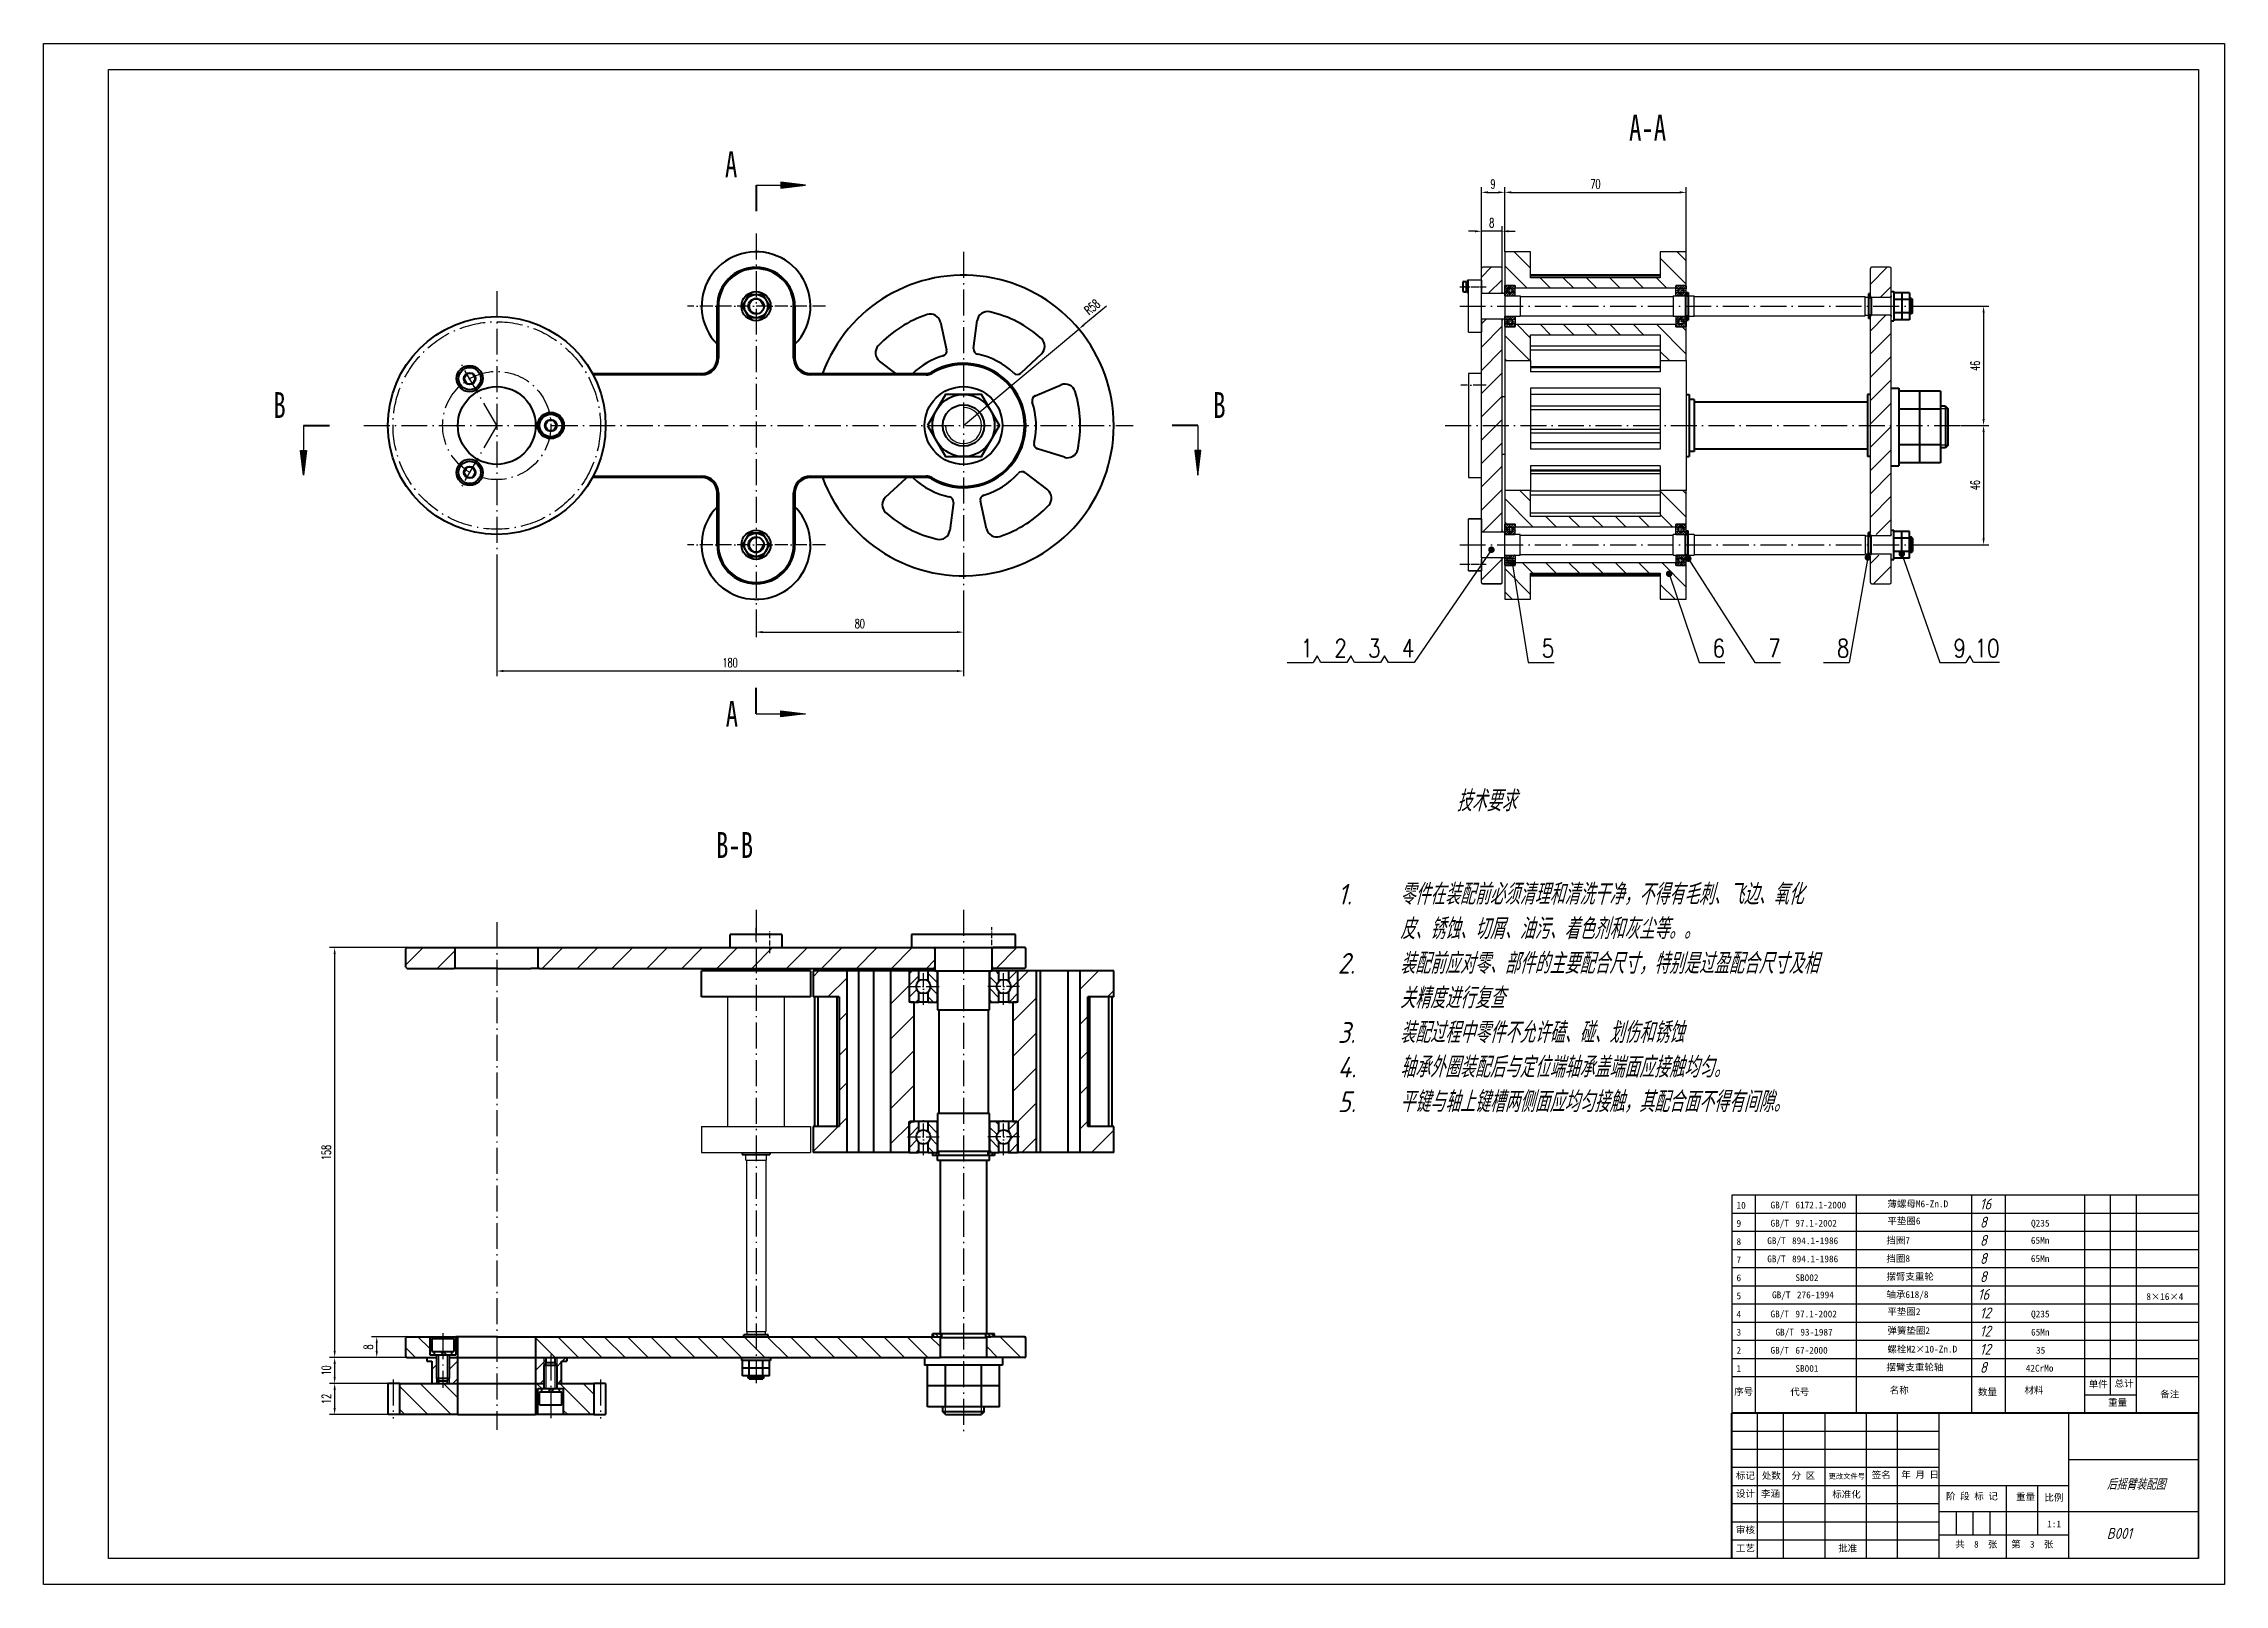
# Model space of a CAD drawing. Header units: millimetres. Extents: x -617 to 224, y -992 to -398.
import ezdxf
from ezdxf.enums import TextEntityAlignment as Align

# ---------------------------------------------------------------- set-up
doc = ezdxf.new("R2010")
doc.units = ezdxf.units.MM
doc.header["$LTSCALE"] = 10
doc.linetypes.add('CENTER', pattern=[1.45, 1, -0.2, 0.05, -0.2])
doc.layers.add('1轮廓实线层', color=7, linetype='Continuous', lineweight=50)
for name, color, linetype in [('2细线层', 4, 'Continuous'), ('3中心线层', 1, 'CENTER'), ('5剖面线层', 2, 'Continuous'), ('6文字层', 7, 'Continuous'), ('7标注层', 4, 'Continuous')]:
    doc.layers.add(name, color=color, linetype=linetype)
doc.styles.add('5', font='gbeitc.shx', dxfattribs={"height": 5, "bigfont": 'gbcbig.shx'})
doc.styles.add('8', font='gbeitc.shx', dxfattribs={"height": 8, "bigfont": 'gbcbig.shx'})
doc.styles.add('PC_TEXTSTYLE', font='romans.shx', dxfattribs={"width": 0.8, "bigfont": 'hzfs.shx'})
doc.styles.add('SLDTEXTSTYLE3', font='TXT', dxfattribs={"width": 0.7})
doc.styles.add('TH_GBDIM', font='romans.shx', dxfattribs={"width": 0.65, "bigfont": 'gbcbig.shx'})
doc.dimstyles.new('TH_GBDIM', dxfattribs={"dimtxt": 3.5, "dimasz": 2.5, "dimexe": 2, "dimexo": 0, "dimgap": 1.5, "dimtad": 1, "dimdsep": 46, "dimtxsty": 'TH_GBDIM', "dimcen": 2.5, "dimclrd": 130, "dimclre": 130, "dimclrt": 3, "dimazin": 2, "dimtfac": 0.714286, "dimtmove": 0, "dimatfit": 3, "dimfxl": 1, "dimtolj": 1, "dimtzin": 0, "dimlwd": -1, "dimlwe": -1, "dimarcsym": 0})
pattern_1 = [(135, (-923.48, -633.953), (-4.49013, -4.49013), [])]
pattern_2 = [(45, (-923.48, -633.953), (-6.73519, 6.73519), [])]
pattern_3 = [(45, (-923.4799, -633.9531), (-0.6735192, 0.6735192), [])]
pattern_4 = [(135, (-923.48, -633.953), (-2.245064, -2.245064), [])]
pattern_5 = [(45, (-923.48, -633.953), (-2.245064, 2.245064), [])]
pattern_6 = [(135, (-923.48, -691.953), (-2.245064, -2.245064), [])]
pattern_7 = [(45, (-923.48, -691.953), (-2.245064, 2.245064), [])]
pattern_8 = [(135, (-563.48, -633.953), (-4.49013, -4.49013), [])]
pattern_9 = [(45, (-904.1336, -1428.784), (-4.490128, 4.490128), [])]
pattern_10 = [(135, (-904.1336, -1428.784), (-4.490128, -4.490128), [])]
pattern_11 = [(225, (-15.70187, -759.9927), (0.2654458, -0.2654458), [])]

msp = doc.modelspace()

# ---------------------------------------------------------------- texts
at = {"layer": '6文字层', "color": 0, "linetype": 'Continuous', "lineweight": 0, "char_height": 10, "attachment_point": 2, "style": 'SLDTEXTSTYLE3'}
for s, insert in [('A-A', (1.897, -425.401)), ('A', (-351.534, -439.532)), ('B', (-525.698, -532.39)), ('B', (-163.239, -532.39)), ('A', (-351.247, -651.41)), ('B-B', (-350.194, -701.983))]:
    msp.add_mtext(s, dxfattribs=dict(at, insert=insert))
at = {"layer": '6文字层', "attachment_point": 1, "style": '8'}
for s, width, insert, char_height in [('技术要求', 98.64298, (-71.78, -685.993), 8), ('\\pxi-3,l3,t3;1.^I零件在装配前必须清理和清洗干净，不得有毛刺、飞边、氧化皮、锈蚀、切屑、油污、着色剂和灰尘等。。\\P2.^I装配前应对零、部件的主要配合尺寸，特别是过盈配合尺寸及相关精度进行复查\\P3.^I装配过程中零件不允许磕、碰、划伤和锈蚀\\P4.^I轴承外圈装配后与定位端轴承盖端面应接触均匀。\\P5.^I平键与轴上键槽两侧面应均匀接触，其配合面不得有间隙。', 189.36727, (-117.613, -721.952), 8), ('16', 39.31083, (130.03, -843.304), 4.186), ('8', 39.31083, (130.03, -850.308), 4.186), ('8', 39.31083, (130.03, -857.316), 4.186), ('8', 39.31083, (130.03, -864.316), 4.186), ('8', 39.31083, (130.03, -871.3), 4.186), ('16', 39.31083, (129.24, -878.154), 4.186), ('12', 39.31083, (130.03, -885.308), 4.186), ('12', 39.31083, (130.03, -892.308), 4.186), ('12', 39.31083, (130.03, -899.304), 4.186), ('8', 39.31083, (130.03, -906.3), 4.186), ('后摇臂装配图', 57.43161, (178.964, -951.367), 4.186), ('B001', 57.43161, (178.964, -970.298), 4.186)]:
    msp.add_mtext_dynamic_manual_height_columns(s, width=width, gutter_width=40, heights=[0], dxfattribs=dict(at, insert=insert, char_height=char_height))
at = {"layer": '6文字层', "lineweight": -2, "attachment_point": 1, "style": '5'}
for s, insert, char_height in [('{\\fSimSun|b0|i0|c0;10}', (36.187, -844.579), 2.61628), ('{\\fSimSun|b0|i0|c0;GB/T}', (49.292, -844.48), 2.61628), ('{\\fSimSun|b0|i0|c134|p2;6172.1-2000}', (58.891, -844.48), 2.61628), ('{\\fSimSun|b0|i0|c134|p2;薄螺母M6-Zn.D}', (94.373, -844.035), 2.61628), ('{\\fSimSun|b0|i0|c0;9}', (36.187, -851.576), 2.61628), ('{\\fSimSun|b0|i0|c0;GB/T}', (49.292, -851.485), 2.61628), ('{\\fSimSun|b0|i0|c0;97.1-2002}', (58.891, -851.485), 2.61628), ('{\\fSimSun|b0|i0|c134|p54;挡圈7}', (93.991, -858.109), 2.61628), ('{\\fSimSun|b0|i0|c134|p2;平垫圈6}', (94.373, -850.594), 2.61628), ('{\\fSimSun|b0|i0|c0;Q235}', (149.77, -851.485), 2.61628), ('{\\fSimSun|b0|i0|c0;8}', (36.187, -858.574), 2.61628), ('{\\fSimSun|b0|i0|c0;7}', (36.187, -865.571), 2.61628), ('{\\fSimSun|b0|i0|c0;GB/T}', (48.029, -858.24), 2.61628), ('{\\fSimSun|b0|i0|c0;GB/T}', (48.029, -865.24), 2.61628), ('{\\fSimSun|b0|i0|c134|p2;894.1-1986}', (57.598, -858.24), 2.61628), ('{\\fSimSun|b0|i0|c134|p2;894.1-1986}', (57.598, -865.24), 2.61628), ('{\\fSimSun|b0|i0|c134|p54;挡圈8}', (93.991, -865.109), 2.61628), ('{\\fSimSun|b0|i0|c0;65Mn}', (149.702, -858.12), 2.61628), ('{\\fSimSun|b0|i0|c0;65Mn}', (149.702, -865.12), 2.61628), ('{\\fSimSun|b0|i0|c0;6}', (36.187, -872.539), 2.61628), ('{\\fSimSun|b0|i0|c134|p54;摆臂支重轮}', (93.991, -872.024), 2.61628), ('{\\fSimSun|b0|i0|c0;5}', (36.187, -879.536), 2.61628), ('{\\fSimSun|b0|i0|c0;GB/T}', (49.883, -879.108), 2.61628), ('{\\fSimSun|b0|i0|c0;276-1994}', (59.482, -879.108), 2.61628), ('{\\fSimSun|b0|i0|c134|p54;轴承618/8}', (93.991, -878.992), 2.61628), ('{\\fSimSun|b0|i0|c134|p2;8×16×4}', (194.236, -879.789), 2.61628), ('{\\fSimSun|b0|i0|c0;4}', (36.187, -886.534), 2.61628), ('{\\fSimSun|b0|i0|c0;GB/T}', (49.292, -886.485), 2.61628), ('{\\fSimSun|b0|i0|c0;97.1-2002}', (58.891, -886.485), 2.61628), ('{\\fSimSun|b0|i0|c134|p2;平垫圈2}', (94.373, -885.594), 2.61628), ('{\\fSimSun|b0|i0|c0;Q235}', (149.77, -886.485), 2.61628), ('{\\fSimSun|b0|i0|c0;3}', (36.187, -893.532), 2.61628), ('{\\fSimSun|b0|i0|c0;GB/T}', (51.206, -893.483), 2.61628), ('{\\fSimSun|b0|i0|c0;93-1987}', (60.805, -893.483), 2.61628), ('{\\fSimSun|b0|i0|c134|p2;螺栓M2×10-Zn.D}', (94.373, -900.035), 2.61628), ('{\\fSimSun|b0|i0|c134|p2;弹簧垫圈2}', (94.373, -892.889), 2.61628), ('{\\fSimSun|b0|i0|c0;65Mn}', (149.77, -893.483), 2.61628), ('{\\fSimSun|b0|i0|c0;2}', (36.187, -900.529), 2.61628), ('{\\fSimSun|b0|i0|c0;1}', (36.187, -907.497), 2.61628), ('{\\fSimSun|b0|i0|c0;GB/T}', (49.292, -900.48), 2.61628), ('{\\fSimSun|b0|i0|c134|p2;67-2000}', (58.891, -900.48), 2.61628), ('{\\fSimSun|b0|i0|c134|p54;摆臂支重轮轴}', (93.991, -907.024), 2.61628), ('{\\fSimSun|b0|i0|c0;42CrMo}', (147.729, -907.387), 2.61628), ('{\\fSimSun|b0|i0|c0;35}', (151.684, -900.48), 2.61628), ('{\\fSimSun|b0|i0|c134|p54;序号}', (35.286, -916.416), 2.61628), ('{\\fSimSun|b0|i0|c134|p54;代号}', (56.903, -916.527), 2.61628), ('{\\fSimSun|b0|i0|c134|p54;名称}', (95.265, -915.86), 2.61628), ('{\\fSimSun|b0|i0|c134|p54;数量}', (129.302, -916.551), 2.61628), ('{\\fSimSun|b0|i0|c134|p54;材料}', (147.208, -915.86), 2.61628), ('{\\fSimSun|b0|i0|c134|p54;单件}', (172, -913.503), 2.61628), ('{\\fSimSun|b0|i0|c134|p54;总计}', (181.988, -913.258), 2.61628), ('{\\fSimSun|b0|i0|c134|p54;重量}', (179.486, -920.564), 2.61628), ('{\\fSimSun|b0|i0|c134|p54;备注}', (199.589, -917.449), 2.61628), ('{\\fSimSun|b0|i0|c134|p54;标记}', (35.957, -948.795), 2.61628), ('{\\fSimSun|b0|i0|c134|p54;处数}', (45.945, -948.795), 2.61628), ('{\\fSimSun|b0|i0|c134|p54;分 区}', (57.41, -948.795), 2.61628), ('{\\fSimSun|b0|i0|c134|p54;更改文件号}', (71.713, -949.344), 2), ('{\\fSimSun|b0|i0|c134|p54;签名}', (88.331, -948.505), 2.61628), ('{\\fSimSun|b0|i0|c134|p54;年 月 日}', (99.713, -948.418), 2.61628), ('{\\fSimSun|b0|i0|c134|p54;设计}', (35.957, -955.763), 2.61628), ('{\\fSimSun|b0|i0|c134|p54;李涵}', (45.612, -955.763), 2.61628), ('{\\fSimSun|b0|i0|c134|p54;标准化}', (73.103, -956.019), 2.61628), ('{\\fSimSun|b0|i0|c134|p54;阶 段 标 记}', (116.991, -956.728), 2.61628), ('{\\fSimSun|b0|i0|c134|p54;重量}', (143.979, -956.997), 2.61628), ('{\\fSimSun|b0|i0|c134|p54;比例}', (154.903, -957.261), 2.61628), ('{\\fSimSun|b0|i0|c134|p54;审核}', (35.957, -969.759), 2.61628), ('{\\fSimSun|b0|i0|c134|p54;共  8  张   第  3  张}', (120.559, -975.268), 2.61628), ('{\\fSimSun|b0|i0|c134|p2;1:1}', (155.982, -967.454), 2.61628), ('{\\fSimSun|b0|i0|c134|p54;工艺}', (35.957, -976.756), 2.61628), ('{\\fSimSun|b0|i0|c134|p54;批准}', (75.394, -976.764), 2.61628)]:
    msp.add_mtext(s, dxfattribs=dict(at, insert=insert, char_height=char_height))
at = {"layer": '6文字层', "lineweight": -2, "char_height": 2.61628, "width": 14.53488, "attachment_point": 1, "style": '5'}
for s, insert in [('{\\fSimSun|b0|i0|c134|p2;SB002}', (58.891, -872.48)), ('{\\fSimSun|b0|i0|c134|p2;SB001}', (58.891, -907.48))]:
    msp.add_mtext(s, dxfattribs=dict(at, insert=insert))

# ---------------------------------------------------------------- blocks, each defined once
blk = doc.blocks.new('标题栏')
at = {"layer": '1轮廓实线层'}
for p in [(-180, 0), (0, 56)]:
    blk.add_line(p, (-180, 56), dxfattribs=at)
at = {"layer": '2细线层'}
for p, q in [((-170, 0), (-170, 56)), ((-160, 0), (-160, 56)), ((-144, 0), (-144, 56)), ((-128, 0), (-128, 56)), ((-116, 0), (-116, 56)), ((-100, 0), (-100, 56)), ((-50, 0), (-50, 56)), ((0, 0), (0, 56)), ((-100, 49), (-180, 49)), ((-100, 42), (-180, 42)), ((-100, 35), (-180, 35)), ((0, 38), (-50, 38)), ((-100, 28), (-180, 28)), ((-50, 28), (-100, 28)), ((-74, 0), (-74, 28)), ((-62, 9), (-62, 28)), ((-100, 21), (-180, 21)), ((0, 18), (-100, 18)), ((-93.5, 18), (-93.5, 9)), ((-87, 18), (-87, 9)), ((-80.5, 18), (-80.5, 9)), ((-100, 14), (-180, 14)), ((-50, 9), (-100, 9)), ((-100, 7), (-180, 7)), ((0, 0), (-180, 0))]:
    blk.add_line(p, q, dxfattribs=at)
blk = doc.blocks.new('明细1')
at = {"layer": '6文字层'}
for p, q in [((180, 14), (0, 14)), ((0, 14), (0, 0)), ((9, 14), (9, 0)), ((48, 14), (48, 0)), ((92.5, 14), (92.5, 0)), ((105.5, 14), (105.5, 0)), ((136, 14), (136, 0)), ((146, 14), (146, 7)), ((156, 14), (156, 0)), ((180, 14), (180, 0)), ((180, 0), (0, 0)), ((156, 7), (136, 7))]:
    blk.add_line(p, q, dxfattribs=at)
blk = doc.blocks.new('件号-右')
at = {"layer": '6文字层'}
blk.add_line((0, 0), (-10, 0), dxfattribs=at)
at = {"layer": '6文字层', "style": 'PC_TEXTSTYLE', "width": 0.8}
blk.add_attdef('X', text='', height=7, dxfattribs=at).set_placement((-5.47, 2), align=Align.CENTER)
blk = doc.blocks.new('*D7')
at = {"layer": '7标注层', "color": 130, "ltscale": 0.3, "transparency": 16777216}
for p, q in [((-341.93, -618.4), (-341.93, -626.92)), ((-261.93, -614.18), (-261.93, -626.92)), ((-339.43, -624.92), (-264.43, -624.92))]:
    blk.add_line(p, q, dxfattribs=at)
for points in [[(-339.43, -624.5), (-339.43, -625.33), (-341.93, -624.92)], [(-264.43, -624.5), (-264.43, -625.33), (-261.93, -624.92)]]:
    blk.add_solid(points, dxfattribs=at)
at = {"layer": 'Defpoints', "color": 0, "ltscale": 0.3, "transparency": 16777216}
for p in [(-341.93, -618.4), (-261.93, -614.18), (-261.93, -624.92)]:
    blk.add_point(p, dxfattribs=at)
at = {"layer": '7标注层', "color": 3, "ltscale": 0.3, "transparency": 16777216, "insert": (-301.93, -621.67), "char_height": 3.5, "attachment_point": 5, "style": 'TH_GBDIM'}
blk.add_mtext('\\A1;80', dxfattribs=at)
blk = doc.blocks.new('*D8')
at = {"layer": '7标注层', "color": 130, "ltscale": 0.3, "transparency": 16777216}
for p, q in [((-206.82, -499.22), (-215.53, -506.5)), ((-261.93, -545.26), (-217.45, -508.1))]:
    blk.add_line(p, q, dxfattribs=at)
blk.add_solid([(-215.8, -506.18), (-215.26, -506.82), (-217.45, -508.1)], dxfattribs=at)
at = {"layer": 'Defpoints', "color": 0, "ltscale": 0.3, "transparency": 16777216}
for p in [(-217.45, -508.1), (-261.93, -545.26)]:
    blk.add_point(p, dxfattribs=at)
at = {"layer": '7标注层', "color": 3, "ltscale": 0.3, "transparency": 16777216, "insert": (-212.3, -499.57), "char_height": 3.5, "attachment_point": 5, "rotation": 39.87903, "style": 'TH_GBDIM'}
blk.add_mtext('\\A1;R58', dxfattribs=at)
blk = doc.blocks.new('*D9')
at = {"layer": '7标注层', "color": 130, "ltscale": 0.3, "transparency": 16777216}
for p, q in [((-53.21, -478.27), (-53.21, -453.37)), ((16.79, -478.27), (16.79, -453.37)), ((-50.71, -455.37), (14.29, -455.37))]:
    blk.add_line(p, q, dxfattribs=at)
for points in [[(-50.71, -454.96), (-50.71, -455.79), (-53.21, -455.37)], [(14.29, -454.96), (14.29, -455.79), (16.79, -455.37)]]:
    blk.add_solid(points, dxfattribs=at)
at = {"layer": 'Defpoints', "color": 0, "ltscale": 0.3, "transparency": 16777216}
for p in [(16.79, -455.37), (-53.21, -478.27), (16.79, -478.27)]:
    blk.add_point(p, dxfattribs=at)
at = {"layer": '7标注层', "color": 3, "ltscale": 0.3, "transparency": 16777216, "insert": (-18.21, -452.12), "char_height": 3.5, "attachment_point": 5, "style": 'TH_GBDIM'}
blk.add_mtext('\\A1;70', dxfattribs=at)
blk = doc.blocks.new('*D10')
at = {"layer": '7标注层', "color": 130, "ltscale": 0.3, "transparency": 16777216}
for p, q in [((-64.71, -470.37), (-67.21, -470.37)), ((-62.21, -485.13), (-62.21, -468.37)), ((-54.21, -470.37), (-62.21, -470.37)), ((-54.21, -485.7), (-54.21, -468.37)), ((-51.71, -470.37), (-49.21, -470.37))]:
    blk.add_line(p, q, dxfattribs=at)
for points in [[(-64.71, -469.96), (-64.71, -470.79), (-62.21, -470.37)], [(-51.71, -469.96), (-51.71, -470.79), (-54.21, -470.37)]]:
    blk.add_solid(points, dxfattribs=at)
at = {"layer": 'Defpoints', "color": 0, "ltscale": 0.3, "transparency": 16777216}
for p in [(-62.21, -470.37), (-62.21, -485.13), (-54.21, -485.7)]:
    blk.add_point(p, dxfattribs=at)
at = {"layer": '7标注层', "color": 3, "ltscale": 0.3, "transparency": 16777216, "insert": (-58.21, -467.12), "char_height": 3.5, "attachment_point": 5, "style": 'TH_GBDIM'}
blk.add_mtext('\\A1;8', dxfattribs=at)
blk = doc.blocks.new('*D11')
at = {"layer": '7标注层', "color": 130, "ltscale": 0.3, "transparency": 16777216}
for p, q in [((-62.21, -468.37), (-62.21, -453.37)), ((-53.21, -465.96), (-53.21, -453.37)), ((-59.71, -455.37), (-55.71, -455.37))]:
    blk.add_line(p, q, dxfattribs=at)
for points in [[(-59.71, -454.96), (-59.71, -455.79), (-62.21, -455.37)], [(-55.71, -454.96), (-55.71, -455.79), (-53.21, -455.37)]]:
    blk.add_solid(points, dxfattribs=at)
at = {"layer": 'Defpoints', "color": 0, "ltscale": 0.3, "transparency": 16777216}
for p in [(-53.21, -455.37), (-62.21, -468.37), (-53.21, -465.96)]:
    blk.add_point(p, dxfattribs=at)
at = {"layer": '7标注层', "color": 3, "ltscale": 0.3, "transparency": 16777216, "insert": (-57.71, -452.12), "char_height": 3.5, "attachment_point": 5, "style": 'TH_GBDIM'}
blk.add_mtext('\\A1;9', dxfattribs=at)
blk = doc.blocks.new('*D12')
at = {"layer": '7标注层', "color": 130, "ltscale": 0.3, "transparency": 16777216}
for p, q in [((105.78, -499.26), (133.46, -499.26)), ((131.46, -501.76), (131.46, -542.76)), ((122.54, -545.26), (133.46, -545.26))]:
    blk.add_line(p, q, dxfattribs=at)
for points in [[(131.05, -501.76), (131.88, -501.76), (131.46, -499.26)], [(131.05, -542.76), (131.88, -542.76), (131.46, -545.26)]]:
    blk.add_solid(points, dxfattribs=at)
at = {"layer": 'Defpoints', "color": 0, "ltscale": 0.3, "transparency": 16777216}
for p in [(105.78, -499.26), (122.54, -545.26), (131.46, -545.26)]:
    blk.add_point(p, dxfattribs=at)
at = {"layer": '7标注层', "color": 3, "ltscale": 0.3, "transparency": 16777216, "insert": (128.21, -522.26), "char_height": 3.5, "attachment_point": 5, "rotation": 90, "style": 'TH_GBDIM'}
blk.add_mtext('\\A1;46', dxfattribs=at)
blk = doc.blocks.new('*D13')
at = {"layer": '7标注层', "color": 130, "ltscale": 0.3, "transparency": 16777216}
for p, q in [((122.54, -545.26), (133.46, -545.26)), ((131.46, -547.76), (131.46, -588.76)), ((105.78, -591.26), (133.46, -591.26))]:
    blk.add_line(p, q, dxfattribs=at)
for points in [[(131.05, -547.76), (131.88, -547.76), (131.46, -545.26)], [(131.05, -588.76), (131.88, -588.76), (131.46, -591.26)]]:
    blk.add_solid(points, dxfattribs=at)
at = {"layer": 'Defpoints', "color": 0, "ltscale": 0.3, "transparency": 16777216}
for p in [(122.54, -545.26), (105.78, -591.26), (131.46, -591.26)]:
    blk.add_point(p, dxfattribs=at)
at = {"layer": '7标注层', "color": 3, "ltscale": 0.3, "transparency": 16777216, "insert": (128.21, -568.26), "char_height": 3.5, "attachment_point": 5, "rotation": 90, "style": 'TH_GBDIM'}
blk.add_mtext('\\A1;46', dxfattribs=at)
blk = doc.blocks.new('*D14')
at = {"layer": '7标注层', "color": 130, "ltscale": 0.3, "transparency": 16777216}
for p, q in [((-476.43, -746.54), (-506.44, -746.54)), ((-504.44, -749.04), (-504.44, -902.04)), ((-474.95, -904.54), (-506.44, -904.54))]:
    blk.add_line(p, q, dxfattribs=at)
for points in [[(-504.85, -749.04), (-504.02, -749.04), (-504.44, -746.54)], [(-504.85, -902.04), (-504.02, -902.04), (-504.44, -904.54)]]:
    blk.add_solid(points, dxfattribs=at)
at = {"layer": 'Defpoints', "color": 0, "ltscale": 0.3, "transparency": 16777216}
for p in [(-476.43, -746.54), (-504.44, -904.54), (-474.95, -904.54)]:
    blk.add_point(p, dxfattribs=at)
at = {"layer": '7标注层', "color": 3, "ltscale": 0.3, "transparency": 16777216, "insert": (-507.69, -825.54), "char_height": 3.5, "attachment_point": 5, "rotation": 90, "style": 'TH_GBDIM'}
blk.add_mtext('\\A1;158', dxfattribs=at)
blk = doc.blocks.new('*D15')
at = {"layer": '7标注层', "color": 130, "ltscale": 0.3, "transparency": 16777216}
for p, q in [((-474.95, -904.54), (-506.44, -904.54)), ((-504.44, -907.04), (-504.44, -912.04)), ((-483.93, -914.54), (-506.44, -914.54))]:
    blk.add_line(p, q, dxfattribs=at)
for points in [[(-504.85, -907.04), (-504.02, -907.04), (-504.44, -904.54)], [(-504.85, -912.04), (-504.02, -912.04), (-504.44, -914.54)]]:
    blk.add_solid(points, dxfattribs=at)
at = {"layer": 'Defpoints', "color": 0, "ltscale": 0.3, "transparency": 16777216}
for p in [(-474.95, -904.54), (-504.44, -914.54), (-483.93, -914.54)]:
    blk.add_point(p, dxfattribs=at)
at = {"layer": '7标注层', "color": 3, "ltscale": 0.3, "transparency": 16777216, "insert": (-507.69, -909.54), "char_height": 3.5, "attachment_point": 5, "rotation": 90, "style": 'TH_GBDIM'}
blk.add_mtext('\\A1;10', dxfattribs=at)
blk = doc.blocks.new('*D16')
at = {"layer": '7标注层', "color": 130, "ltscale": 0.3, "transparency": 16777216}
for p, q in [((-483.93, -914.54), (-506.44, -914.54)), ((-504.44, -917.04), (-504.44, -924.04)), ((-483.93, -926.54), (-506.44, -926.54))]:
    blk.add_line(p, q, dxfattribs=at)
for points in [[(-504.85, -917.04), (-504.02, -917.04), (-504.44, -914.54)], [(-504.85, -924.04), (-504.02, -924.04), (-504.44, -926.54)]]:
    blk.add_solid(points, dxfattribs=at)
at = {"layer": 'Defpoints', "color": 0, "ltscale": 0.3, "transparency": 16777216}
for p in [(-483.93, -914.54), (-504.44, -926.54), (-483.93, -926.54)]:
    blk.add_point(p, dxfattribs=at)
at = {"layer": '7标注层', "color": 3, "ltscale": 0.3, "transparency": 16777216, "insert": (-507.69, -920.54), "char_height": 3.5, "attachment_point": 5, "rotation": 90, "style": 'TH_GBDIM'}
blk.add_mtext('\\A1;12', dxfattribs=at)
blk = doc.blocks.new('*D17')
at = {"layer": '7标注层', "color": 130, "ltscale": 0.3, "transparency": 16777216}
for p, q in [((-476.43, -896.54), (-490.2, -896.54)), ((-488.2, -902.04), (-488.2, -899.04)), ((-482.12, -904.54), (-490.2, -904.54))]:
    blk.add_line(p, q, dxfattribs=at)
for points in [[(-488.62, -899.04), (-487.79, -899.04), (-488.2, -896.54)], [(-488.62, -902.04), (-487.79, -902.04), (-488.2, -904.54)]]:
    blk.add_solid(points, dxfattribs=at)
at = {"layer": 'Defpoints', "color": 0, "ltscale": 0.3, "transparency": 16777216}
for p in [(-488.2, -896.54), (-476.43, -896.54), (-482.12, -904.54)]:
    blk.add_point(p, dxfattribs=at)
at = {"layer": '7标注层', "color": 3, "ltscale": 0.3, "transparency": 16777216, "insert": (-491.45, -900.54), "char_height": 3.5, "attachment_point": 5, "rotation": 90, "style": 'TH_GBDIM'}
blk.add_mtext('\\A1;8', dxfattribs=at)
blk = doc.blocks.new('*D18')
at = {"layer": '7标注层', "color": 130, "ltscale": 0.3, "transparency": 16777216}
for p, q in [((-441.93, -596.42), (-441.93, -641.92)), ((-261.93, -626.92), (-261.93, -641.92)), ((-264.43, -639.92), (-439.43, -639.92))]:
    blk.add_line(p, q, dxfattribs=at)
for points in [[(-439.43, -639.5), (-439.43, -640.33), (-441.93, -639.92)], [(-264.43, -639.5), (-264.43, -640.33), (-261.93, -639.92)]]:
    blk.add_solid(points, dxfattribs=at)
at = {"layer": 'Defpoints', "color": 0, "ltscale": 0.3, "transparency": 16777216}
for p in [(-441.93, -596.42), (-261.93, -626.92), (-441.93, -639.92)]:
    blk.add_point(p, dxfattribs=at)
at = {"layer": '7标注层', "color": 3, "ltscale": 0.3, "transparency": 16777216, "insert": (-351.93, -636.67), "char_height": 3.5, "attachment_point": 5, "style": 'TH_GBDIM'}
blk.add_mtext('\\A1;180', dxfattribs=at)
blk = doc.blocks.new('件号-连右')
at = {"layer": '6文字层'}
for p, q in [((-13, 0), (-3, 0)), ((-3, 0), (-1.5, 2.6)), ((-1.5, 2.6), (0, 0))]:
    blk.add_line(p, q, dxfattribs=at)
at = {"layer": '6文字层', "style": 'PC_TEXTSTYLE', "width": 0.8}
blk.add_attdef('X', text='', height=7, dxfattribs=at).set_placement((-8, 2), align=Align.RIGHT)
blk = doc.blocks.new('明细2')
at = {"layer": '6文字层'}
for p, q in [((180, 7), (0, 7)), ((0, 7), (0, 0)), ((9, 7), (9, 0)), ((48, 7), (48, 0)), ((92.5, 7), (92.5, 0)), ((105.5, 7), (105.5, 0)), ((136, 7), (136, 0)), ((146, 7), (146, 0)), ((156, 7), (156, 0)), ((180, 7), (180, 0))]:
    blk.add_line(p, q, dxfattribs=at)

# ---------------------------------------------------------------- dimensions: what is measured, and where the dimension line sits
at = {"layer": '7标注层', "ltscale": 0.3}
for base, p1, p2, picture, middle in [((-53.211, -455.374), (-62.211, -468.374), (-53.211, -465.96), '*D11', (-57.711, -455.374)), ((16.789, -455.374), (-53.211, -478.271), (16.789, -478.271), '*D9', (-18.211, -455.374)), ((-441.925, -639.917), (-261.925, -626.917), (-441.925, -596.422), '*D18', (-351.925, -639.917))]:
    dim = msp.add_linear_dim(base=base, p1=p1, p2=p2, dimstyle='TH_GBDIM', override={"dimtmove": 0}, dxfattribs=at)
    dim.commit()
    dim.dimension.update_dxf_attribs({"geometry": picture, "text_midpoint": middle, "dimtype": 160})
for base, p1, p2, picture, middle in [((-62.211, -470.374), (-54.211, -485.7), (-62.211, -485.125), '*D10', (-58.211, -467.124)), ((-261.925, -624.917), (-341.925, -618.402), (-261.925, -614.184), '*D7', (-301.925, -621.667))]:
    dim = msp.add_linear_dim(base=base, p1=p1, p2=p2, dimstyle='TH_GBDIM', override={"dimtmove": 0}, dxfattribs=at)
    dim.commit()
    dim.dimension.update_dxf_attribs({"geometry": picture, "text_midpoint": middle})
dim = msp.add_radius_dim(center=(-261.925, -545.262), mpoint=(-217.45, -508.103), text='R58', dimstyle='TH_GBDIM', dxfattribs=at)
dim.commit()
dim.dimension.update_dxf_attribs({"geometry": '*D8', "text_midpoint": (-212.302, -499.566)})
for base, p1, p2, picture, middle in [((131.464, -545.262), (105.78, -499.262), (122.544, -545.262), '*D12', (128.214, -522.262)), ((-504.437, -904.543), (-476.425, -746.543), (-474.95, -904.543), '*D14', (-507.687, -825.543)), ((-488.203, -896.543), (-482.115, -904.543), (-476.425, -896.543), '*D17', (-491.453, -900.543))]:
    dim = msp.add_linear_dim(base=base, p1=p1, p2=p2, angle=90, dimstyle='TH_GBDIM', dxfattribs=at)
    dim.commit()
    dim.dimension.update_dxf_attribs({"geometry": picture, "text_midpoint": middle})
for base, p1, p2, picture, middle in [((131.464, -591.262), (122.544, -545.262), (105.78, -591.262), '*D13', (128.214, -568.262)), ((-504.437, -914.543), (-474.95, -904.543), (-483.925, -914.543), '*D15', (-507.687, -909.543)), ((-504.437, -926.543), (-483.925, -914.543), (-483.925, -926.543), '*D16', (-507.687, -920.543))]:
    dim = msp.add_linear_dim(base=base, p1=p1, p2=p2, angle=90, dimstyle='TH_GBDIM', override={"dimtmove": 1}, dxfattribs=at)
    dim.commit()
    dim.dimension.update_dxf_attribs({"geometry": picture, "text_midpoint": middle})

# ---------------------------------------------------------------- hatches: boundary and pattern name
at = {"layer": '5剖面线层', "linetype": 'Continuous', "lineweight": 18}
h = msp.add_hatch(dxfattribs=at)
h.set_pattern_fill('ANSI31', color=256, scale=2, angle=90, style=0)
h.set_pattern_definition(pattern_10)
h.paths.add_polyline_path([(12.789, -492.289), (12.789, -491.286), (16.789, -491.286), (16.789, -478.271), (6.789, -478.271), (6.789, -488.279), (-43.211, -488.279), (-43.211, -478.271), (-53.211, -478.271), (-53.211, -491.286), (-49.211, -491.286), (-49.211, -492.289)], flags=0)
h = msp.add_hatch(dxfattribs=at)
h.set_pattern_fill('ANSI31', color=256, scale=2, style=0)
h.set_pattern_definition(pattern_9)
edge = h.paths.add_edge_path(flags=0)
edge.add_line((-61.711, -494.3), (-54.711, -494.3))
edge.add_spline(control_points=[(-54.711, -494.3), (-54.709, -494.3), (-54.708, -494.3), (-54.707, -494.3), (-54.651, -494.299), (-54.595, -494.289), (-54.543, -494.27), (-54.49, -494.252), (-54.441, -494.224), (-54.397, -494.189), (-54.354, -494.153), (-54.316, -494.11), (-54.287, -494.063), (-54.268, -494.033), (-54.253, -494.001), (-54.241, -493.969), (-54.222, -493.915), (-54.211, -493.858), (-54.211, -493.801), (-54.211, -493.8), (-54.211, -493.798), (-54.211, -493.796)], knot_values=[0.002527, 0.002527, 0.002527, 0.002527, 0.0025307, 0.0025307, 0.0025307, 0.0026975, 0.0026975, 0.0026975, 0.0028642, 0.0028642, 0.0028642, 0.0030317, 0.0030317, 0.0030317, 0.0031357, 0.0031357, 0.0031357, 0.0033056, 0.0033056, 0.0033056, 0.0033105, 0.0033105, 0.0033105, 0.0033105], weights=[1, 1, 1, 1, 1, 1, 1, 1, 1, 1, 1, 1, 1, 1, 1, 1, 1, 1, 1, 1, 1, 1], degree=3, periodic=0)
edge.add_line((-54.211, -493.796), (-54.211, -484.775))
edge.add_spline(control_points=[(-54.211, -484.775), (-54.211, -484.732), (-54.216, -484.688), (-54.228, -484.645), (-54.242, -484.591), (-54.266, -484.539), (-54.298, -484.493), (-54.33, -484.446), (-54.37, -484.405), (-54.415, -484.372), (-54.443, -484.351), (-54.474, -484.333), (-54.506, -484.319), (-54.557, -484.296), (-54.612, -484.281), (-54.668, -484.277), (-54.682, -484.275), (-54.696, -484.275), (-54.711, -484.275)], knot_values=[0.0025562, 0.0025562, 0.0025562, 0.0025562, 0.0026869, 0.0026869, 0.0026869, 0.0028551, 0.0028551, 0.0028551, 0.0030232, 0.0030232, 0.0030232, 0.0031275, 0.0031275, 0.0031275, 0.0032953, 0.0032953, 0.0032953, 0.0033376, 0.0033376, 0.0033376, 0.0033376], weights=[1, 1, 1, 1, 1, 1, 1, 1, 1, 1, 1, 1, 1, 1, 1, 1, 1, 1, 1], degree=3, periodic=0)
edge.add_line((-54.711, -484.275), (-61.711, -484.275))
edge.add_spline(control_points=[(-61.711, -484.275), (-61.719, -484.275), (-61.727, -484.275), (-61.735, -484.275), (-61.791, -484.278), (-61.847, -484.29), (-61.899, -484.311), (-61.95, -484.332), (-61.999, -484.363), (-62.041, -484.4), (-62.068, -484.423), (-62.091, -484.449), (-62.112, -484.477), (-62.146, -484.522), (-62.172, -484.573), (-62.188, -484.627), (-62.203, -484.675), (-62.211, -484.725), (-62.211, -484.775)], knot_values=[0.0026641, 0.0026641, 0.0026641, 0.0026641, 0.002688, 0.002688, 0.002688, 0.0028558, 0.0028558, 0.0028558, 0.0030235, 0.0030235, 0.0030235, 0.0031275, 0.0031275, 0.0031275, 0.0032956, 0.0032956, 0.0032956, 0.0034455, 0.0034455, 0.0034455, 0.0034455], weights=[1, 1, 1, 1, 1, 1, 1, 1, 1, 1, 1, 1, 1, 1, 1, 1, 1, 1, 1], degree=3, periodic=0)
edge.add_line((-62.211, -484.775), (-62.211, -493.796))
edge.add_spline(control_points=[(-62.211, -493.796), (-62.211, -493.819), (-62.209, -493.842), (-62.206, -493.864), (-62.201, -493.9), (-62.193, -493.935), (-62.18, -493.969), (-62.161, -494.022), (-62.133, -494.072), (-62.097, -494.116), (-62.061, -494.159), (-62.018, -494.198), (-61.97, -494.227), (-61.922, -494.256), (-61.868, -494.277), (-61.813, -494.289), (-61.78, -494.296), (-61.745, -494.3), (-61.711, -494.3)], knot_values=[0.0029616, 0.0029616, 0.0029616, 0.0029616, 0.0030293, 0.0030293, 0.0030293, 0.0031359, 0.0031359, 0.0031359, 0.003305, 0.003305, 0.003305, 0.0034742, 0.0034742, 0.0034742, 0.0036425, 0.0036425, 0.0036425, 0.0037454, 0.0037454, 0.0037454, 0.0037454], weights=[1, 1, 1, 1, 1, 1, 1, 1, 1, 1, 1, 1, 1, 1, 1, 1, 1, 1, 1], degree=3, periodic=0)
h = msp.add_hatch(dxfattribs=at)
h.set_pattern_fill('ANSI31', color=256, scale=2, style=0)
h.set_pattern_definition(pattern_9)
edge = h.paths.add_edge_path()
edge.add_line((87.789, -484.775), (87.789, -494.804))
edge.add_spline(control_points=[(87.789, -494.804), (87.789, -494.811), (87.789, -494.818), (87.79, -494.824), (87.791, -494.86), (87.796, -494.896), (87.805, -494.931), (87.82, -494.986), (87.843, -495.039), (87.875, -495.086), (87.906, -495.134), (87.947, -495.176), (87.992, -495.21), (88.037, -495.244), (88.089, -495.27), (88.143, -495.287), (88.19, -495.302), (88.24, -495.309), (88.289, -495.309)], knot_values=[0.0030135, 0.0030135, 0.0030135, 0.0030135, 0.0030337, 0.0030337, 0.0030337, 0.0031407, 0.0031407, 0.0031407, 0.0033109, 0.0033109, 0.0033109, 0.0034812, 0.0034812, 0.0034812, 0.0036504, 0.0036504, 0.0036504, 0.0037987, 0.0037987, 0.0037987, 0.0037987], weights=[1, 1, 1, 1, 1, 1, 1, 1, 1, 1, 1, 1, 1, 1, 1, 1, 1, 1, 1], degree=3, periodic=0)
edge.add_line((88.289, -495.762), (95.289, -495.762))
edge.add_spline(control_points=[(95.289, -495.309), (95.307, -495.309), (95.324, -495.308), (95.342, -495.306), (95.397, -495.301), (95.451, -495.285), (95.501, -495.261), (95.552, -495.238), (95.598, -495.205), (95.638, -495.166), (95.678, -495.127), (95.711, -495.08), (95.736, -495.03), (95.752, -494.999), (95.764, -494.965), (95.773, -494.931), (95.784, -494.89), (95.789, -494.847), (95.789, -494.804)], knot_values=[0.0024836, 0.0024836, 0.0024836, 0.0024836, 0.0025357, 0.0025357, 0.0025357, 0.0027016, 0.0027016, 0.0027016, 0.0028679, 0.0028679, 0.0028679, 0.0030358, 0.0030358, 0.0030358, 0.0031405, 0.0031405, 0.0031405, 0.0032686, 0.0032686, 0.0032686, 0.0032686], weights=[1, 1, 1, 1, 1, 1, 1, 1, 1, 1, 1, 1, 1, 1, 1, 1, 1, 1, 1], degree=3, periodic=0)
edge.add_line((95.789, -494.804), (95.789, -484.775))
edge.add_spline(control_points=[(95.789, -484.775), (95.789, -484.732), (95.784, -484.688), (95.772, -484.645), (95.758, -484.591), (95.734, -484.539), (95.702, -484.493), (95.67, -484.446), (95.63, -484.405), (95.585, -484.372), (95.557, -484.351), (95.526, -484.333), (95.494, -484.319), (95.443, -484.296), (95.388, -484.281), (95.332, -484.277), (95.318, -484.275), (95.304, -484.275), (95.289, -484.275)], knot_values=[0.0025562, 0.0025562, 0.0025562, 0.0025562, 0.0026869, 0.0026869, 0.0026869, 0.0028551, 0.0028551, 0.0028551, 0.0030232, 0.0030232, 0.0030232, 0.0031275, 0.0031275, 0.0031275, 0.0032953, 0.0032953, 0.0032953, 0.0033376, 0.0033376, 0.0033376, 0.0033376], weights=[1, 1, 1, 1, 1, 1, 1, 1, 1, 1, 1, 1, 1, 1, 1, 1, 1, 1, 1], degree=3, periodic=0)
edge.add_line((95.289, -484.275), (88.289, -484.275))
edge.add_spline(control_points=[(88.289, -484.275), (88.281, -484.275), (88.273, -484.275), (88.265, -484.275), (88.209, -484.278), (88.153, -484.29), (88.101, -484.311), (88.05, -484.332), (88.001, -484.363), (87.959, -484.4), (87.932, -484.423), (87.909, -484.449), (87.888, -484.477), (87.854, -484.522), (87.828, -484.573), (87.812, -484.627), (87.797, -484.675), (87.789, -484.725), (87.789, -484.775)], knot_values=[0.0026641, 0.0026641, 0.0026641, 0.0026641, 0.002688, 0.002688, 0.002688, 0.0028558, 0.0028558, 0.0028558, 0.0030235, 0.0030235, 0.0030235, 0.0031275, 0.0031275, 0.0031275, 0.0032956, 0.0032956, 0.0032956, 0.0034455, 0.0034455, 0.0034455, 0.0034455], weights=[1, 1, 1, 1, 1, 1, 1, 1, 1, 1, 1, 1, 1, 1, 1, 1, 1, 1, 1], degree=3, periodic=0)
at = {"layer": '5剖面线层', "ltscale": 0.3}
h = msp.add_hatch(dxfattribs=at)
h.set_pattern_fill('ANSI31', color=256, scale=0.2)
h.paths.add_polyline_path([(-51.211, -491.286), (-53.011, -491.286), (-53.104, -491.286, 0.2774605), (-53.211, -491.462), (-53.211, -491.462), (-53.211, -491.486), (-53.211, -492.624), (-51.956, -492.624, -0.2139012), (-51.211, -492.29)])
h.paths.add_polyline_path([(-49.211, -491.486), (-49.211, -491.462, 0.2774605), (-49.317, -491.286), (-51.211, -491.286), (-51.211, -492.29, -0.2139012), (-50.465, -492.624), (-49.211, -492.624)])
h = msp.add_hatch(dxfattribs=at)
h.set_pattern_fill('ANSI31', color=256, scale=0.2)
edge = h.paths.add_edge_path()
edge.add_arc((-51.211, -493.288), 0.998, 222.631757, 270, ccw=False)
edge.add_line((-51.945, -493.964), (-53.211, -493.964))
edge.add_line((-53.211, -493.964), (-53.211, -495.107))
edge.add_spline(control_points=[(-53.211, -495.107), (-53.21, -495.122), (-53.207, -495.16), (-53.183, -495.216), (-53.138, -495.268), (-53.086, -495.297), (-53.042, -495.308), (-53.02, -495.309), (-53.011, -495.309)], knot_values=[0, 0, 0, 0, 0.1430729, 0.3580557, 0.5713396, 0.7846909, 0.9136933, 1, 1, 1, 1], degree=3, periodic=0)
edge.add_line((-53.011, -495.309), (-51.211, -495.309))
edge.add_line((-51.211, -495.309), (-51.211, -494.286))
edge = h.paths.add_edge_path()
edge.add_line((-49.211, -493.964), (-50.476, -493.964))
edge.add_arc((-51.211, -493.288), 0.998, 270, 317.368243, ccw=False)
edge.add_line((-51.211, -494.286), (-51.211, -495.309))
edge.add_line((-51.211, -495.309), (-49.411, -495.309))
edge.add_spline(control_points=[(-49.411, -495.309), (-49.41, -495.309), (-49.388, -495.309), (-49.351, -495.303), (-49.297, -495.277), (-49.252, -495.236), (-49.217, -495.175), (-49.213, -495.13), (-49.211, -495.107)], knot_values=[0, 0, 0, 0, 0.003553, 0.2147611, 0.3509985, 0.567768, 0.7857784, 1, 1, 1, 1], degree=3, periodic=0)
edge.add_line((-49.211, -495.107), (-49.211, -493.964))
h = msp.add_hatch(dxfattribs=at)
h.set_pattern_fill('ANSI31', color=256, scale=0.2)
h.paths.add_polyline_path([(14.789, -491.286), (16.589, -491.286), (16.683, -491.286, -0.2774605), (16.789, -491.462), (16.789, -491.462), (16.789, -491.486), (16.789, -492.624), (15.535, -492.624, 0.2139012), (14.789, -492.29)])
h.paths.add_polyline_path([(12.789, -491.486), (12.789, -491.462, -0.2774605), (12.896, -491.286), (14.789, -491.286), (14.789, -492.29, 0.2139012), (14.044, -492.624), (12.789, -492.624)])
h = msp.add_hatch(dxfattribs=at)
h.set_pattern_fill('ANSI31', color=256, scale=0.2)
edge = h.paths.add_edge_path()
edge.add_arc((14.789, -493.288), 0.998, 270, 317.368243)
edge.add_line((15.524, -493.964), (16.789, -493.964))
edge.add_line((16.789, -493.964), (16.789, -495.107))
edge.add_spline(control_points=[(16.789, -495.107), (16.788, -495.122), (16.786, -495.16), (16.762, -495.216), (16.717, -495.268), (16.665, -495.297), (16.621, -495.308), (16.598, -495.309), (16.589, -495.309)], knot_values=[0, 0, 0, 0, 0.1430729, 0.3580557, 0.5713396, 0.7846909, 0.9136933, 1, 1, 1, 1], degree=3, periodic=0)
edge.add_line((16.589, -495.309), (14.789, -495.309))
edge.add_line((14.789, -495.309), (14.789, -494.286))
edge = h.paths.add_edge_path()
edge.add_line((12.789, -493.964), (14.055, -493.964))
edge.add_arc((14.789, -493.288), 0.998, 222.631757, 270)
edge.add_line((14.789, -494.286), (14.789, -495.309))
edge.add_line((14.789, -495.309), (12.989, -495.309))
edge.add_spline(control_points=[(12.989, -495.309), (12.989, -495.309), (12.966, -495.309), (12.929, -495.303), (12.876, -495.277), (12.83, -495.236), (12.796, -495.175), (12.792, -495.13), (12.789, -495.107)], knot_values=[0, 0, 0, 0, 0.003553, 0.2147611, 0.3509985, 0.567768, 0.7857784, 1, 1, 1, 1], degree=3, periodic=0)
edge.add_line((12.789, -495.107), (12.789, -493.964))
at = {"layer": '5剖面线层'}
h = msp.add_hatch(dxfattribs=at)
h.set_pattern_fill('ANSI31', color=256, scale=0.1341176, angle=90)
h.paths.add_polyline_path([(17.587, -495.462), (17.587, -493.929), (16.789, -493.929), (16.789, -495.462)])
h.paths.add_polyline_path([(17.587, -504.596), (17.587, -503.062), (16.789, -503.062), (16.789, -504.596)])
h = msp.add_hatch(dxfattribs=at)
h.set_pattern_fill('ANSI31', color=256, scale=0.118235, angle=180)
h.set_pattern_definition(pattern_11)
h.paths.add_polyline_path([(87.086, -495.912), (87.086, -494.56), (87.789, -494.56), (87.789, -495.912)])
h.paths.add_polyline_path([(87.086, -503.964), (87.086, -502.612), (87.789, -502.612), (87.789, -503.964)])
at = {"layer": '5剖面线层', "linetype": 'Continuous', "lineweight": 18}
h = msp.add_hatch(dxfattribs=at)
h.set_pattern_fill('ANSI31', color=256, scale=2, style=0)
h.set_pattern_definition(pattern_9)
edge = h.paths.add_edge_path(flags=0)
edge.add_line((-61.711, -586.3), (-54.711, -586.3))
edge.add_spline(control_points=[(-54.711, -586.3), (-54.709, -586.3), (-54.708, -586.3), (-54.707, -586.3), (-54.651, -586.299), (-54.595, -586.289), (-54.543, -586.27), (-54.49, -586.252), (-54.441, -586.224), (-54.397, -586.189), (-54.354, -586.153), (-54.316, -586.11), (-54.287, -586.063), (-54.268, -586.033), (-54.253, -586.001), (-54.241, -585.969), (-54.222, -585.915), (-54.211, -585.858), (-54.211, -585.801), (-54.211, -585.8), (-54.211, -585.798), (-54.211, -585.796)], knot_values=[0.002527, 0.002527, 0.002527, 0.002527, 0.0025307, 0.0025307, 0.0025307, 0.0026975, 0.0026975, 0.0026975, 0.0028642, 0.0028642, 0.0028642, 0.0030317, 0.0030317, 0.0030317, 0.0031357, 0.0031357, 0.0031357, 0.0033056, 0.0033056, 0.0033056, 0.0033105, 0.0033105, 0.0033105, 0.0033105], weights=[1, 1, 1, 1, 1, 1, 1, 1, 1, 1, 1, 1, 1, 1, 1, 1, 1, 1, 1, 1, 1, 1], degree=3, periodic=0)
edge.add_line((-54.211, -585.796), (-54.211, -504.728))
edge.add_spline(control_points=[(-54.211, -504.728), (-54.211, -504.714), (-54.211, -504.7), (-54.212, -504.686), (-54.217, -504.629), (-54.232, -504.573), (-54.255, -504.521), (-54.278, -504.47), (-54.311, -504.421), (-54.35, -504.38), (-54.388, -504.339), (-54.435, -504.304), (-54.485, -504.279), (-54.517, -504.263), (-54.55, -504.25), (-54.584, -504.241), (-54.625, -504.23), (-54.668, -504.225), (-54.711, -504.225)], knot_values=[0.0024797, 0.0024797, 0.0024797, 0.0024797, 0.002522, 0.002522, 0.002522, 0.0026919, 0.0026919, 0.0026919, 0.0028619, 0.0028619, 0.0028619, 0.0030311, 0.0030311, 0.0030311, 0.0031362, 0.0031362, 0.0031362, 0.0032636, 0.0032636, 0.0032636, 0.0032636], weights=[1, 1, 1, 1, 1, 1, 1, 1, 1, 1, 1, 1, 1, 1, 1, 1, 1, 1, 1], degree=3, periodic=0)
edge.add_line((-54.711, -504.225), (-61.711, -504.225))
edge.add_spline(control_points=[(-61.711, -504.225), (-61.731, -504.225), (-61.752, -504.226), (-61.772, -504.229), (-61.827, -504.236), (-61.882, -504.252), (-61.932, -504.277), (-61.962, -504.292), (-61.992, -504.31), (-62.019, -504.332), (-62.063, -504.366), (-62.102, -504.409), (-62.132, -504.457), (-62.162, -504.505), (-62.184, -504.558), (-62.197, -504.613), (-62.206, -504.651), (-62.211, -504.689), (-62.211, -504.728)], knot_values=[0.0028061, 0.0028061, 0.0028061, 0.0028061, 0.0028674, 0.0028674, 0.0028674, 0.003034, 0.003034, 0.003034, 0.0031357, 0.0031357, 0.0031357, 0.0033047, 0.0033047, 0.0033047, 0.0034737, 0.0034737, 0.0034737, 0.0035897, 0.0035897, 0.0035897, 0.0035897], weights=[1, 1, 1, 1, 1, 1, 1, 1, 1, 1, 1, 1, 1, 1, 1, 1, 1, 1, 1], degree=3, periodic=0)
edge.add_line((-62.211, -504.728), (-62.211, -585.796))
edge.add_spline(control_points=[(-62.211, -585.796), (-62.211, -585.819), (-62.209, -585.842), (-62.206, -585.864), (-62.201, -585.9), (-62.193, -585.935), (-62.18, -585.969), (-62.161, -586.022), (-62.133, -586.072), (-62.097, -586.116), (-62.061, -586.159), (-62.018, -586.198), (-61.97, -586.227), (-61.922, -586.256), (-61.868, -586.277), (-61.813, -586.289), (-61.78, -586.296), (-61.745, -586.3), (-61.711, -586.3)], knot_values=[0.0029616, 0.0029616, 0.0029616, 0.0029616, 0.0030293, 0.0030293, 0.0030293, 0.0031359, 0.0031359, 0.0031359, 0.003305, 0.003305, 0.003305, 0.0034742, 0.0034742, 0.0034742, 0.0036425, 0.0036425, 0.0036425, 0.0037454, 0.0037454, 0.0037454, 0.0037454], weights=[1, 1, 1, 1, 1, 1, 1, 1, 1, 1, 1, 1, 1, 1, 1, 1, 1, 1, 1], degree=3, periodic=0)
at = {"layer": '5剖面线层', "ltscale": 0.3}
h = msp.add_hatch(dxfattribs=at)
h.set_pattern_fill('ANSI31', color=256, scale=0.2)
edge = h.paths.add_edge_path()
edge.add_arc((-51.211, -505.237), 0.998, 90, 137.368243)
edge.add_line((-51.945, -504.561), (-53.211, -504.561))
edge.add_line((-53.211, -504.561), (-53.211, -503.418))
edge.add_spline(control_points=[(-53.211, -503.418), (-53.21, -503.403), (-53.207, -503.365), (-53.183, -503.308), (-53.138, -503.257), (-53.086, -503.228), (-53.042, -503.217), (-53.02, -503.216), (-53.011, -503.215)], knot_values=[0, 0, 0, 0, 0.1430729, 0.3580557, 0.5713396, 0.7846909, 0.9136933, 1, 1, 1, 1], degree=3, periodic=0)
edge.add_line((-53.011, -503.215), (-51.211, -503.215))
edge.add_line((-51.211, -503.215), (-51.211, -504.238))
edge = h.paths.add_edge_path()
edge.add_line((-49.211, -504.561), (-50.476, -504.561))
edge.add_arc((-51.211, -505.237), 0.998, 42.631757, 90)
edge.add_line((-51.211, -504.238), (-51.211, -503.215))
edge.add_line((-51.211, -503.215), (-49.411, -503.215))
edge.add_spline(control_points=[(-49.411, -503.215), (-49.41, -503.215), (-49.388, -503.215), (-49.351, -503.222), (-49.297, -503.248), (-49.252, -503.289), (-49.217, -503.35), (-49.213, -503.395), (-49.211, -503.418)], knot_values=[0, 0, 0, 0, 0.003553, 0.2147611, 0.3509985, 0.567768, 0.7857784, 1, 1, 1, 1], degree=3, periodic=0)
edge.add_line((-49.211, -503.418), (-49.211, -504.561))
h = msp.add_hatch(dxfattribs=at)
h.set_pattern_fill('ANSI31', color=256, scale=0.2)
edge = h.paths.add_edge_path()
edge.add_arc((14.789, -505.237), 0.998, 402.631757, 450, ccw=False)
edge.add_line((15.524, -504.561), (16.789, -504.561))
edge.add_line((16.789, -504.561), (16.789, -503.418))
edge.add_spline(control_points=[(16.789, -503.418), (16.788, -503.403), (16.786, -503.365), (16.762, -503.308), (16.717, -503.257), (16.665, -503.228), (16.621, -503.217), (16.598, -503.216), (16.589, -503.215)], knot_values=[0, 0, 0, 0, 0.1430729, 0.3580557, 0.5713396, 0.7846909, 0.9136933, 1, 1, 1, 1], degree=3, periodic=0)
edge.add_line((16.589, -503.215), (14.789, -503.215))
edge.add_line((14.789, -503.215), (14.789, -504.238))
edge = h.paths.add_edge_path()
edge.add_line((12.789, -504.561), (14.055, -504.561))
edge.add_arc((14.789, -505.237), 0.998, 450, 497.368243, ccw=False)
edge.add_line((14.789, -504.238), (14.789, -503.215))
edge.add_line((14.789, -503.215), (12.989, -503.215))
edge.add_spline(control_points=[(12.989, -503.215), (12.989, -503.215), (12.966, -503.215), (12.929, -503.222), (12.876, -503.248), (12.83, -503.289), (12.796, -503.35), (12.792, -503.395), (12.789, -503.418)], knot_values=[0, 0, 0, 0, 0.003553, 0.2147611, 0.3509985, 0.567768, 0.7857784, 1, 1, 1, 1], degree=3, periodic=0)
edge.add_line((12.789, -503.418), (12.789, -504.561))
at = {"layer": '5剖面线层', "linetype": 'Continuous', "lineweight": 18}
h = msp.add_hatch(dxfattribs=at)
h.set_pattern_fill('ANSI31', color=256, scale=2, style=0)
h.set_pattern_definition(pattern_9)
edge = h.paths.add_edge_path()
edge.add_line((87.789, -503.721), (87.789, -586.804))
edge.add_spline(control_points=[(87.789, -586.804), (87.789, -586.811), (87.789, -586.818), (87.79, -586.824), (87.791, -586.86), (87.796, -586.896), (87.805, -586.931), (87.82, -586.986), (87.843, -587.039), (87.875, -587.086), (87.906, -587.134), (87.947, -587.176), (87.992, -587.21), (88.037, -587.244), (88.089, -587.27), (88.143, -587.287), (88.19, -587.302), (88.24, -587.309), (88.289, -587.309)], knot_values=[0.0030135, 0.0030135, 0.0030135, 0.0030135, 0.0030337, 0.0030337, 0.0030337, 0.0031407, 0.0031407, 0.0031407, 0.0033109, 0.0033109, 0.0033109, 0.0034812, 0.0034812, 0.0034812, 0.0036504, 0.0036504, 0.0036504, 0.0037987, 0.0037987, 0.0037987, 0.0037987], weights=[1, 1, 1, 1, 1, 1, 1, 1, 1, 1, 1, 1, 1, 1, 1, 1, 1, 1, 1], degree=3, periodic=0)
edge.add_line((88.289, -587.309), (95.289, -587.309))
edge.add_spline(control_points=[(95.289, -587.309), (95.307, -587.309), (95.324, -587.308), (95.342, -587.306), (95.397, -587.301), (95.451, -587.285), (95.501, -587.261), (95.552, -587.238), (95.598, -587.205), (95.638, -587.166), (95.678, -587.127), (95.711, -587.08), (95.736, -587.03), (95.752, -586.999), (95.764, -586.965), (95.773, -586.931), (95.784, -586.89), (95.789, -586.847), (95.789, -586.804)], knot_values=[0.0024836, 0.0024836, 0.0024836, 0.0024836, 0.0025357, 0.0025357, 0.0025357, 0.0027016, 0.0027016, 0.0027016, 0.0028679, 0.0028679, 0.0028679, 0.0030358, 0.0030358, 0.0030358, 0.0031405, 0.0031405, 0.0031405, 0.0032686, 0.0032686, 0.0032686, 0.0032686], weights=[1, 1, 1, 1, 1, 1, 1, 1, 1, 1, 1, 1, 1, 1, 1, 1, 1, 1, 1], degree=3, periodic=0)
edge.add_line((95.789, -586.804), (95.789, -503.721))
edge.add_spline(control_points=[(95.789, -503.721), (95.789, -503.695), (95.787, -503.67), (95.784, -503.645), (95.775, -503.589), (95.757, -503.533), (95.73, -503.483), (95.704, -503.432), (95.668, -503.386), (95.626, -503.347), (95.584, -503.309), (95.536, -503.277), (95.484, -503.255), (95.451, -503.241), (95.417, -503.231), (95.382, -503.224), (95.352, -503.218), (95.32, -503.215), (95.289, -503.215)], knot_values=[0.0024492, 0.0024492, 0.0024492, 0.0024492, 0.0025247, 0.0025247, 0.0025247, 0.0026957, 0.0026957, 0.0026957, 0.0028666, 0.0028666, 0.0028666, 0.0030364, 0.0030364, 0.0030364, 0.0031412, 0.0031412, 0.0031412, 0.0032345, 0.0032345, 0.0032345, 0.0032345], weights=[1, 1, 1, 1, 1, 1, 1, 1, 1, 1, 1, 1, 1, 1, 1, 1, 1, 1, 1], degree=3, periodic=0)
edge.add_line((95.289, -502.762), (88.289, -502.762))
edge.add_spline(control_points=[(88.289, -503.215), (88.258, -503.215), (88.227, -503.218), (88.196, -503.224), (88.142, -503.235), (88.088, -503.255), (88.04, -503.283), (87.992, -503.311), (87.948, -503.348), (87.911, -503.39), (87.875, -503.433), (87.845, -503.482), (87.825, -503.534), (87.804, -503.587), (87.792, -503.644), (87.79, -503.701), (87.789, -503.707), (87.789, -503.714), (87.789, -503.721)], knot_values=[0.0030483, 0.0030483, 0.0030483, 0.0030483, 0.003141, 0.003141, 0.003141, 0.0033082, 0.0033082, 0.0033082, 0.0034753, 0.0034753, 0.0034753, 0.0036437, 0.0036437, 0.0036437, 0.0038138, 0.0038138, 0.0038138, 0.0038333, 0.0038333, 0.0038333, 0.0038333], weights=[1, 1, 1, 1, 1, 1, 1, 1, 1, 1, 1, 1, 1, 1, 1, 1, 1, 1, 1], degree=3, periodic=0)
at = {"layer": '5剖面线层', "ltscale": 0.3}
h = msp.add_hatch(dxfattribs=at)
h.set_pattern_fill('ANSI31', color=256, scale=0.2)
h.paths.add_polyline_path([(-51.211, -507.239), (-53.011, -507.239), (-53.104, -507.239, -0.2774605), (-53.211, -507.062), (-53.211, -507.062), (-53.211, -507.038), (-53.211, -505.901), (-51.956, -505.901, 0.2139012), (-51.211, -506.235)])
h.paths.add_polyline_path([(-49.211, -507.038), (-49.211, -507.062, -0.2774605), (-49.317, -507.239), (-51.211, -507.239), (-51.211, -506.235, 0.2139012), (-50.465, -505.901), (-49.211, -505.901)])
at = {"layer": '5剖面线层', "linetype": 'Continuous', "lineweight": 18}
h = msp.add_hatch(dxfattribs=at)
h.set_pattern_fill('ANSI31', color=256, scale=2, angle=90, style=0)
h.set_pattern_definition(pattern_10)
h.paths.add_polyline_path([(12.789, -507.239), (12.789, -506.236), (-49.211, -506.236), (-49.211, -507.239), (-53.211, -507.239), (-53.211, -520.253), (-43.211, -520.253), (-43.211, -510.245), (6.789, -510.245), (6.789, -520.253), (16.789, -520.253), (16.789, -507.239)], flags=0)
at = {"layer": '5剖面线层', "ltscale": 0.3}
h = msp.add_hatch(dxfattribs=at)
h.set_pattern_fill('ANSI31', color=256, scale=0.2)
h.paths.add_polyline_path([(14.789, -507.239), (16.589, -507.239), (16.683, -507.239, 0.2774605), (16.789, -507.062), (16.789, -507.062), (16.789, -507.038), (16.789, -505.901), (15.535, -505.901, -0.2139012), (14.789, -506.235)])
h.paths.add_polyline_path([(12.789, -507.038), (12.789, -507.062, 0.2774605), (12.896, -507.239), (14.789, -507.239), (14.789, -506.235, -0.2139012), (14.044, -505.901), (12.789, -505.901)])
at = {"layer": '5剖面线层', "linetype": 'Continuous', "lineweight": 18}
h = msp.add_hatch(dxfattribs=at)
h.set_pattern_fill('ANSI31', color=256, scale=2, angle=90, style=0)
h.set_pattern_definition(pattern_10)
h.paths.add_polyline_path([(12.789, -584.289), (12.789, -583.286), (16.789, -583.286), (16.789, -570.271), (6.789, -570.271), (6.789, -580.279), (-43.211, -580.279), (-43.211, -570.271), (-53.211, -570.271), (-53.211, -583.286), (-49.211, -583.286), (-49.211, -584.289)], flags=0)
at = {"layer": '5剖面线层', "ltscale": 0.3}
h = msp.add_hatch(dxfattribs=at)
h.set_pattern_fill('ANSI31', color=256, scale=0.2)
h.paths.add_polyline_path([(-51.211, -583.286), (-53.011, -583.286), (-53.104, -583.286, 0.2774605), (-53.211, -583.462), (-53.211, -583.462), (-53.211, -583.486), (-53.211, -584.624), (-51.956, -584.624, -0.2139012), (-51.211, -584.29)])
h.paths.add_polyline_path([(-49.211, -583.486), (-49.211, -583.462, 0.2774605), (-49.317, -583.286), (-51.211, -583.286), (-51.211, -584.29, -0.2139012), (-50.465, -584.624), (-49.211, -584.624)])
h = msp.add_hatch(dxfattribs=at)
h.set_pattern_fill('ANSI31', color=256, scale=0.2)
edge = h.paths.add_edge_path()
edge.add_arc((-51.211, -585.288), 0.998, 222.631757, 270, ccw=False)
edge.add_line((-51.945, -585.964), (-53.211, -585.964))
edge.add_line((-53.211, -585.964), (-53.211, -587.107))
edge.add_spline(control_points=[(-53.211, -587.107), (-53.21, -587.122), (-53.207, -587.16), (-53.183, -587.216), (-53.138, -587.268), (-53.086, -587.297), (-53.042, -587.308), (-53.02, -587.309), (-53.011, -587.309)], knot_values=[0, 0, 0, 0, 0.1430729, 0.3580557, 0.5713396, 0.7846909, 0.9136933, 1, 1, 1, 1], degree=3, periodic=0)
edge.add_line((-53.011, -587.309), (-51.211, -587.309))
edge.add_line((-51.211, -587.309), (-51.211, -586.286))
edge = h.paths.add_edge_path()
edge.add_line((-49.211, -585.964), (-50.476, -585.964))
edge.add_arc((-51.211, -585.288), 0.998, 270, 317.368243, ccw=False)
edge.add_line((-51.211, -586.286), (-51.211, -587.309))
edge.add_line((-51.211, -587.309), (-49.411, -587.309))
edge.add_spline(control_points=[(-49.411, -587.309), (-49.41, -587.309), (-49.388, -587.309), (-49.351, -587.303), (-49.297, -587.277), (-49.252, -587.236), (-49.217, -587.175), (-49.213, -587.129), (-49.211, -587.107)], knot_values=[0, 0, 0, 0, 0.003553, 0.2147611, 0.3509985, 0.567768, 0.7857784, 1, 1, 1, 1], degree=3, periodic=0)
edge.add_line((-49.211, -587.107), (-49.211, -585.964))
h = msp.add_hatch(dxfattribs=at)
h.set_pattern_fill('ANSI31', color=256, scale=0.2)
h.paths.add_polyline_path([(14.789, -583.286), (16.589, -583.286), (16.683, -583.286, -0.2774605), (16.789, -583.462), (16.789, -583.462), (16.789, -583.486), (16.789, -584.624), (15.535, -584.624, 0.2139012), (14.789, -584.29)])
h.paths.add_polyline_path([(12.789, -583.486), (12.789, -583.462, -0.2774605), (12.896, -583.286), (14.789, -583.286), (14.789, -584.29, 0.2139012), (14.044, -584.624), (12.789, -584.624)])
h = msp.add_hatch(dxfattribs=at)
h.set_pattern_fill('ANSI31', color=256, scale=0.2)
edge = h.paths.add_edge_path()
edge.add_arc((14.789, -585.288), 0.998, -90, -42.631757)
edge.add_line((15.524, -585.964), (16.789, -585.964))
edge.add_line((16.789, -585.964), (16.789, -587.107))
edge.add_spline(control_points=[(16.789, -587.107), (16.788, -587.122), (16.786, -587.16), (16.762, -587.216), (16.717, -587.268), (16.665, -587.297), (16.621, -587.308), (16.598, -587.309), (16.589, -587.309)], knot_values=[0, 0, 0, 0, 0.1430729, 0.3580557, 0.5713396, 0.7846909, 0.9136933, 1, 1, 1, 1], degree=3, periodic=0)
edge.add_line((16.589, -587.309), (14.789, -587.309))
edge.add_line((14.789, -587.309), (14.789, -586.286))
edge = h.paths.add_edge_path()
edge.add_line((12.789, -585.964), (14.055, -585.964))
edge.add_arc((14.789, -585.288), 0.998, -137.368243, -90)
edge.add_line((14.789, -586.286), (14.789, -587.309))
edge.add_line((14.789, -587.309), (12.989, -587.309))
edge.add_spline(control_points=[(12.989, -587.309), (12.989, -587.309), (12.966, -587.309), (12.929, -587.303), (12.876, -587.277), (12.83, -587.236), (12.796, -587.175), (12.792, -587.129), (12.789, -587.107)], knot_values=[0, 0, 0, 0, 0.003553, 0.2147611, 0.3509985, 0.567768, 0.7857784, 1, 1, 1, 1], degree=3, periodic=0)
edge.add_line((12.789, -587.107), (12.789, -585.964))
at = {"layer": '5剖面线层'}
h = msp.add_hatch(dxfattribs=at)
h.set_pattern_fill('ANSI31', color=256, scale=0.1341176, angle=90)
h.paths.add_polyline_path([(17.587, -595.062), (17.587, -596.596), (16.789, -596.596), (16.789, -595.062)])
h.paths.add_polyline_path([(17.587, -585.929), (17.587, -587.462), (16.789, -587.462), (16.789, -585.929)])
h = msp.add_hatch(dxfattribs=at)
h.set_pattern_fill('ANSI31', color=256, scale=0.118235, angle=180)
h.set_pattern_definition(pattern_11)
h.paths.add_polyline_path([(87.086, -594.612), (87.086, -595.964), (87.789, -595.964), (87.789, -594.612)])
h.paths.add_polyline_path([(87.086, -586.56), (87.086, -587.912), (87.789, -587.912), (87.789, -586.56)])
at = {"layer": '5剖面线层', "linetype": 'Continuous', "lineweight": 18}
h = msp.add_hatch(dxfattribs=at)
h.set_pattern_fill('ANSI31', color=256, scale=2, style=0)
h.set_pattern_definition(pattern_9)
edge = h.paths.add_edge_path(flags=0)
edge.add_line((-54.211, -605.749), (-54.211, -596.728))
edge.add_spline(control_points=[(-54.211, -596.728), (-54.211, -596.714), (-54.211, -596.7), (-54.212, -596.686), (-54.217, -596.629), (-54.232, -596.573), (-54.255, -596.521), (-54.278, -596.47), (-54.311, -596.421), (-54.35, -596.38), (-54.388, -596.339), (-54.435, -596.304), (-54.485, -596.279), (-54.517, -596.263), (-54.55, -596.25), (-54.584, -596.241), (-54.625, -596.23), (-54.668, -596.225), (-54.711, -596.225)], knot_values=[0.0024797, 0.0024797, 0.0024797, 0.0024797, 0.002522, 0.002522, 0.002522, 0.0026919, 0.0026919, 0.0026919, 0.0028619, 0.0028619, 0.0028619, 0.0030311, 0.0030311, 0.0030311, 0.0031362, 0.0031362, 0.0031362, 0.0032636, 0.0032636, 0.0032636, 0.0032636], weights=[1, 1, 1, 1, 1, 1, 1, 1, 1, 1, 1, 1, 1, 1, 1, 1, 1, 1, 1], degree=3, periodic=0)
edge.add_line((-54.711, -596.225), (-61.711, -596.225))
edge.add_spline(control_points=[(-61.711, -596.225), (-61.731, -596.225), (-61.752, -596.226), (-61.772, -596.229), (-61.827, -596.236), (-61.882, -596.252), (-61.932, -596.277), (-61.962, -596.292), (-61.992, -596.31), (-62.019, -596.332), (-62.063, -596.366), (-62.102, -596.409), (-62.132, -596.457), (-62.162, -596.505), (-62.184, -596.558), (-62.197, -596.613), (-62.206, -596.651), (-62.211, -596.689), (-62.211, -596.728)], knot_values=[0.0028061, 0.0028061, 0.0028061, 0.0028061, 0.0028674, 0.0028674, 0.0028674, 0.003034, 0.003034, 0.003034, 0.0031357, 0.0031357, 0.0031357, 0.0033047, 0.0033047, 0.0033047, 0.0034737, 0.0034737, 0.0034737, 0.0035897, 0.0035897, 0.0035897, 0.0035897], weights=[1, 1, 1, 1, 1, 1, 1, 1, 1, 1, 1, 1, 1, 1, 1, 1, 1, 1, 1], degree=3, periodic=0)
edge.add_line((-62.211, -596.728), (-62.211, -605.749))
edge.add_spline(control_points=[(-62.211, -605.749), (-62.211, -605.799), (-62.203, -605.848), (-62.189, -605.896), (-62.173, -605.949), (-62.147, -606.001), (-62.113, -606.046), (-62.08, -606.091), (-62.039, -606.131), (-61.993, -606.163), (-61.946, -606.194), (-61.894, -606.218), (-61.84, -606.233), (-61.798, -606.244), (-61.754, -606.25), (-61.711, -606.25)], knot_values=[0.0005244, 0.0005244, 0.0005244, 0.0005244, 0.0006722, 0.0006722, 0.0006722, 0.0008403, 0.0008403, 0.0008403, 0.0010084, 0.0010084, 0.0010084, 0.0011764, 0.0011764, 0.0011764, 0.0013067, 0.0013067, 0.0013067, 0.0013067], weights=[1, 1, 1, 1, 1, 1, 1, 1, 1, 1, 1, 1, 1, 1, 1, 1], degree=3, periodic=0)
edge.add_line((-61.711, -606.25), (-54.711, -606.25))
edge.add_spline(control_points=[(-54.711, -606.25), (-54.703, -606.25), (-54.696, -606.25), (-54.688, -606.249), (-54.633, -606.247), (-54.576, -606.235), (-54.525, -606.214), (-54.473, -606.193), (-54.424, -606.163), (-54.382, -606.126), (-54.339, -606.089), (-54.303, -606.045), (-54.276, -605.996), (-54.248, -605.947), (-54.228, -605.893), (-54.219, -605.838), (-54.213, -605.809), (-54.211, -605.779), (-54.211, -605.749)], knot_values=[0.0016575, 0.0016575, 0.0016575, 0.0016575, 0.0016795, 0.0016795, 0.0016795, 0.0018472, 0.0018472, 0.0018472, 0.002015, 0.002015, 0.002015, 0.0021828, 0.0021828, 0.0021828, 0.0023508, 0.0023508, 0.0023508, 0.0024394, 0.0024394, 0.0024394, 0.0024394], weights=[1, 1, 1, 1, 1, 1, 1, 1, 1, 1, 1, 1, 1, 1, 1, 1, 1, 1, 1], degree=3, periodic=0)
at = {"layer": '5剖面线层', "ltscale": 0.3}
h = msp.add_hatch(dxfattribs=at)
h.set_pattern_fill('ANSI31', color=256, scale=0.2)
edge = h.paths.add_edge_path()
edge.add_arc((-51.211, -597.237), 0.998, 90, 137.368243)
edge.add_line((-51.945, -596.561), (-53.211, -596.561))
edge.add_line((-53.211, -596.561), (-53.211, -595.418))
edge.add_spline(control_points=[(-53.211, -595.418), (-53.21, -595.403), (-53.207, -595.365), (-53.183, -595.308), (-53.138, -595.257), (-53.086, -595.228), (-53.042, -595.217), (-53.02, -595.216), (-53.011, -595.215)], knot_values=[0, 0, 0, 0, 0.1430729, 0.3580557, 0.5713396, 0.7846909, 0.9136933, 1, 1, 1, 1], degree=3, periodic=0)
edge.add_line((-53.011, -595.215), (-51.211, -595.215))
edge.add_line((-51.211, -595.215), (-51.211, -596.238))
edge = h.paths.add_edge_path()
edge.add_line((-49.211, -596.561), (-50.476, -596.561))
edge.add_arc((-51.211, -597.237), 0.998, 42.631757, 90)
edge.add_line((-51.211, -596.238), (-51.211, -595.215))
edge.add_line((-51.211, -595.215), (-49.411, -595.215))
edge.add_spline(control_points=[(-49.411, -595.215), (-49.41, -595.215), (-49.388, -595.215), (-49.351, -595.222), (-49.297, -595.248), (-49.252, -595.289), (-49.217, -595.35), (-49.213, -595.395), (-49.211, -595.418)], knot_values=[0, 0, 0, 0, 0.003553, 0.2147611, 0.3509985, 0.567768, 0.7857784, 1, 1, 1, 1], degree=3, periodic=0)
edge.add_line((-49.211, -595.418), (-49.211, -596.561))
h = msp.add_hatch(dxfattribs=at)
h.set_pattern_fill('ANSI31', color=256, scale=0.2)
edge = h.paths.add_edge_path()
edge.add_arc((14.789, -597.237), 0.998, 42.631757, 90, ccw=False)
edge.add_line((15.524, -596.561), (16.789, -596.561))
edge.add_line((16.789, -596.561), (16.789, -595.418))
edge.add_spline(control_points=[(16.789, -595.418), (16.788, -595.403), (16.786, -595.365), (16.762, -595.308), (16.717, -595.257), (16.665, -595.228), (16.621, -595.217), (16.598, -595.216), (16.589, -595.215)], knot_values=[0, 0, 0, 0, 0.1430729, 0.3580557, 0.5713396, 0.7846909, 0.9136933, 1, 1, 1, 1], degree=3, periodic=0)
edge.add_line((16.589, -595.215), (14.789, -595.215))
edge.add_line((14.789, -595.215), (14.789, -596.238))
edge = h.paths.add_edge_path()
edge.add_line((12.789, -596.561), (14.055, -596.561))
edge.add_arc((14.789, -597.237), 0.998, 90, 137.368243, ccw=False)
edge.add_line((14.789, -596.238), (14.789, -595.215))
edge.add_line((14.789, -595.215), (12.989, -595.215))
edge.add_spline(control_points=[(12.989, -595.215), (12.989, -595.215), (12.966, -595.215), (12.929, -595.222), (12.876, -595.248), (12.83, -595.289), (12.796, -595.35), (12.792, -595.395), (12.789, -595.418)], knot_values=[0, 0, 0, 0, 0.003553, 0.2147611, 0.3509985, 0.567768, 0.7857784, 1, 1, 1, 1], degree=3, periodic=0)
edge.add_line((12.789, -595.418), (12.789, -596.561))
at = {"layer": '5剖面线层', "linetype": 'Continuous', "lineweight": 18}
h = msp.add_hatch(dxfattribs=at)
h.set_pattern_fill('ANSI31', color=256, scale=2, style=0)
h.set_pattern_definition(pattern_9)
edge = h.paths.add_edge_path(flags=0)
edge.add_line((95.289, -595.215), (88.289, -595.215))
edge.add_spline(control_points=[(88.289, -595.215), (88.258, -595.215), (88.227, -595.218), (88.196, -595.224), (88.142, -595.235), (88.088, -595.255), (88.04, -595.283), (87.992, -595.311), (87.948, -595.348), (87.911, -595.39), (87.875, -595.433), (87.845, -595.482), (87.825, -595.534), (87.804, -595.587), (87.792, -595.644), (87.79, -595.701), (87.789, -595.707), (87.789, -595.714), (87.789, -595.721)], knot_values=[0.0030483, 0.0030483, 0.0030483, 0.0030483, 0.003141, 0.003141, 0.003141, 0.0033082, 0.0033082, 0.0033082, 0.0034753, 0.0034753, 0.0034753, 0.0036437, 0.0036437, 0.0036437, 0.0038138, 0.0038138, 0.0038138, 0.0038333, 0.0038333, 0.0038333, 0.0038333], weights=[1, 1, 1, 1, 1, 1, 1, 1, 1, 1, 1, 1, 1, 1, 1, 1, 1, 1, 1], degree=3, periodic=0)
edge.add_line((87.789, -595.721), (87.789, -605.749))
edge.add_spline(control_points=[(87.789, -605.749), (87.789, -605.799), (87.797, -605.848), (87.811, -605.896), (87.827, -605.949), (87.853, -606.001), (87.887, -606.046), (87.92, -606.091), (87.961, -606.131), (88.007, -606.163), (88.054, -606.194), (88.106, -606.218), (88.16, -606.233), (88.202, -606.244), (88.246, -606.25), (88.289, -606.25)], knot_values=[0.0005244, 0.0005244, 0.0005244, 0.0005244, 0.0006722, 0.0006722, 0.0006722, 0.0008403, 0.0008403, 0.0008403, 0.0010084, 0.0010084, 0.0010084, 0.0011764, 0.0011764, 0.0011764, 0.0013067, 0.0013067, 0.0013067, 0.0013067], weights=[1, 1, 1, 1, 1, 1, 1, 1, 1, 1, 1, 1, 1, 1, 1, 1], degree=3, periodic=0)
edge.add_line((88.289, -606.25), (95.289, -606.25))
edge.add_spline(control_points=[(95.289, -606.25), (95.297, -606.25), (95.304, -606.25), (95.312, -606.249), (95.367, -606.247), (95.424, -606.235), (95.475, -606.214), (95.527, -606.193), (95.576, -606.163), (95.618, -606.126), (95.661, -606.089), (95.697, -606.045), (95.724, -605.996), (95.752, -605.947), (95.772, -605.893), (95.781, -605.838), (95.787, -605.809), (95.789, -605.779), (95.789, -605.749)], knot_values=[0.0016575, 0.0016575, 0.0016575, 0.0016575, 0.0016795, 0.0016795, 0.0016795, 0.0018472, 0.0018472, 0.0018472, 0.002015, 0.002015, 0.002015, 0.0021828, 0.0021828, 0.0021828, 0.0023508, 0.0023508, 0.0023508, 0.0024394, 0.0024394, 0.0024394, 0.0024394], weights=[1, 1, 1, 1, 1, 1, 1, 1, 1, 1, 1, 1, 1, 1, 1, 1, 1, 1, 1], degree=3, periodic=0)
edge.add_line((95.789, -605.749), (95.789, -595.721))
edge.add_spline(control_points=[(95.789, -595.721), (95.789, -595.695), (95.787, -595.67), (95.784, -595.645), (95.775, -595.589), (95.757, -595.533), (95.73, -595.483), (95.704, -595.432), (95.668, -595.386), (95.626, -595.347), (95.584, -595.309), (95.536, -595.277), (95.484, -595.255), (95.451, -595.241), (95.417, -595.231), (95.382, -595.224), (95.352, -595.218), (95.32, -595.215), (95.289, -595.215)], knot_values=[0.0024492, 0.0024492, 0.0024492, 0.0024492, 0.0025247, 0.0025247, 0.0025247, 0.0026957, 0.0026957, 0.0026957, 0.0028666, 0.0028666, 0.0028666, 0.0030364, 0.0030364, 0.0030364, 0.0031412, 0.0031412, 0.0031412, 0.0032345, 0.0032345, 0.0032345, 0.0032345], weights=[1, 1, 1, 1, 1, 1, 1, 1, 1, 1, 1, 1, 1, 1, 1, 1, 1, 1, 1], degree=3, periodic=0)
at = {"layer": '5剖面线层', "ltscale": 0.3}
h = msp.add_hatch(dxfattribs=at)
h.set_pattern_fill('ANSI31', color=256, scale=0.2)
h.paths.add_polyline_path([(-51.211, -599.239), (-53.011, -599.239), (-53.104, -599.239, -0.2774605), (-53.211, -599.062), (-53.211, -599.062), (-53.211, -599.038), (-53.211, -597.901), (-51.956, -597.901, 0.2139012), (-51.211, -598.235)])
h.paths.add_polyline_path([(-49.211, -599.038), (-49.211, -599.062, -0.2774605), (-49.317, -599.239), (-51.211, -599.239), (-51.211, -598.235, 0.2139012), (-50.465, -597.901), (-49.211, -597.901)])
at = {"layer": '5剖面线层', "linetype": 'Continuous', "lineweight": 18}
h = msp.add_hatch(dxfattribs=at)
h.set_pattern_fill('ANSI31', color=256, scale=2, angle=90, style=0)
h.set_pattern_definition(pattern_10)
h.paths.add_polyline_path([(12.789, -599.239), (12.789, -598.236), (-49.211, -598.236), (-49.211, -599.239), (-53.211, -599.239), (-53.211, -612.253), (-43.211, -612.253), (-43.211, -602.245), (6.789, -602.245), (6.789, -612.253), (16.789, -612.253), (16.789, -599.239)], flags=0)
at = {"layer": '5剖面线层', "ltscale": 0.3}
h = msp.add_hatch(dxfattribs=at)
h.set_pattern_fill('ANSI31', color=256, scale=0.2)
h.paths.add_polyline_path([(14.789, -599.239), (16.589, -599.239), (16.683, -599.239, 0.2774605), (16.789, -599.062), (16.789, -599.062), (16.789, -599.038), (16.789, -597.901), (15.535, -597.901, -0.2139012), (14.789, -598.235)])
h.paths.add_polyline_path([(12.789, -599.038), (12.789, -599.062, 0.2774605), (12.896, -599.239), (14.789, -599.239), (14.789, -598.235, -0.2139012), (14.044, -597.901), (12.789, -597.901)])
at = {"layer": '5剖面线层'}
h = msp.add_hatch(dxfattribs=at)
h.set_pattern_fill('ANSI31', color=256, scale=3, style=0)
h.set_pattern_definition(pattern_2)
edge = h.paths.add_edge_path(flags=0)
edge.add_line((-476.425, -754.543), (-458.425, -754.543))
edge.add_arc((-458.425, -754.043), 0.5, 270, 360)
edge.add_line((-457.925, -754.043), (-457.925, -747.043))
edge.add_arc((-458.425, -747.043), 0.5, 0, 90)
edge.add_line((-458.425, -746.543), (-476.425, -746.543))
edge.add_arc((-476.425, -747.043), 0.5, 90, 180)
edge.add_line((-476.925, -747.043), (-476.925, -754.043))
edge.add_arc((-476.425, -754.043), 0.5, 180, 270)
h = msp.add_hatch(dxfattribs=at)
h.set_pattern_fill('ANSI31', color=256, scale=3, style=0)
h.set_pattern_definition(pattern_2)
edge = h.paths.add_edge_path(flags=0)
edge.add_line((-425.425, -754.543), (-273.425, -754.543))
edge.add_arc((-273.425, -754.043), 0.5, 270, 360)
edge.add_line((-272.925, -754.043), (-272.925, -747.043))
edge.add_arc((-273.425, -747.043), 0.5, 0, 90)
edge.add_line((-273.425, -746.543), (-425.425, -746.543))
edge.add_arc((-425.425, -747.043), 0.5, 90, 180)
edge.add_line((-425.925, -747.043), (-425.925, -754.043))
edge.add_arc((-425.425, -754.043), 0.5, 180, 270)
h = msp.add_hatch(dxfattribs=at)
h.set_pattern_fill('ANSI31', color=256, scale=3, style=0)
h.set_pattern_definition(pattern_2)
edge = h.paths.add_edge_path(flags=0)
edge.add_line((-238.425, -754.543), (-250.425, -754.543))
edge.add_arc((-250.425, -754.043), 0.5, 180, 270, ccw=False)
edge.add_line((-250.925, -754.043), (-250.925, -747.043))
edge.add_arc((-250.425, -747.043), 0.5, 450, 540, ccw=False)
edge.add_line((-250.425, -746.543), (-238.425, -746.543))
edge.add_arc((-238.425, -747.043), 0.5, 360, 450, ccw=False)
edge.add_line((-237.925, -747.043), (-237.925, -754.043))
edge.add_arc((-238.425, -754.043), 0.5, 270, 360, ccw=False)
h = msp.add_hatch(dxfattribs=at)
h.set_pattern_fill('ANSI31', color=256, scale=3, style=0)
h.set_pattern_definition(pattern_2)
h.paths.add_polyline_path([(-309.88, -815.543), (-309.88, -765.543), (-319.88, -765.543), (-319.88, -755.543), (-306.925, -755.543), (-306.925, -825.543), (-319.88, -825.543), (-319.88, -815.543)], flags=0)
h = msp.add_hatch(dxfattribs=at)
h.set_pattern_fill('ANSI31', color=256, scale=3, style=0)
h.set_pattern_definition(pattern_2)
h.paths.add_polyline_path([(-289.925, -755.543), (-282.925, -755.543), (-282.925, -767.543), (-280.925, -767.543), (-280.925, -813.543), (-282.925, -813.543), (-282.925, -825.543), (-289.925, -825.543)], flags=0)
h = msp.add_hatch(dxfattribs=at)
h.set_pattern_fill('ANSI31', color=256, style=0)
h.set_pattern_definition(pattern_5)
edge = h.paths.add_edge_path(flags=0)
edge.add_line((-279.258, -763.579), (-279.258, -767.543))
edge.add_line((-279.258, -767.543), (-282.325, -767.543))
edge.add_arc((-282.325, -766.943), 0.6, 180, 270, ccw=False)
edge.add_line((-282.925, -766.943), (-282.925, -756.143))
edge.add_arc((-282.325, -756.143), 0.6, 450, 540, ccw=False)
edge.add_line((-282.325, -755.543), (-279.258, -755.543))
edge.add_line((-279.258, -755.543), (-279.258, -759.506))
edge.add_arc((-277.425, -761.543), 2.74, 491.997622, 588.002378)
h = msp.add_hatch(dxfattribs=at)
h.set_pattern_fill('ANSI31', color=256, angle=90, style=0)
h.set_pattern_definition(pattern_4)
edge = h.paths.add_edge_path(flags=0)
edge.add_line((-275.592, -763.579), (-275.592, -767.543))
edge.add_line((-275.592, -767.543), (-272.525, -767.543))
edge.add_arc((-272.525, -766.943), 0.6, 270, 360)
edge.add_line((-271.925, -766.943), (-271.925, -756.143))
edge.add_arc((-272.525, -756.143), 0.6, 0, 90)
edge.add_line((-272.525, -755.543), (-275.592, -755.543))
edge.add_line((-275.592, -755.543), (-275.592, -759.506))
edge.add_arc((-277.425, -761.543), 2.74, -48.002378, 48.002378, ccw=False)
h = msp.add_hatch(dxfattribs=at)
h.set_pattern_fill('ANSI31', color=256, angle=90, style=0)
h.set_pattern_definition(pattern_4)
edge = h.paths.add_edge_path(flags=0)
edge.add_line((-248.258, -763.579), (-248.258, -767.543))
edge.add_line((-248.258, -767.543), (-251.325, -767.543))
edge.add_arc((-251.325, -766.943), 0.6, 180, 270, ccw=False)
edge.add_line((-251.925, -766.943), (-251.925, -756.143))
edge.add_arc((-251.325, -756.143), 0.6, 450, 540, ccw=False)
edge.add_line((-251.325, -755.543), (-248.258, -755.543))
edge.add_line((-248.258, -755.543), (-248.258, -759.506))
edge.add_arc((-246.425, -761.543), 2.74, 491.997622, 588.002378)
h = msp.add_hatch(dxfattribs=at)
h.set_pattern_fill('ANSI31', color=256, style=0)
h.set_pattern_definition(pattern_5)
edge = h.paths.add_edge_path(flags=0)
edge.add_line((-244.592, -763.579), (-244.592, -767.543))
edge.add_line((-244.592, -767.543), (-241.525, -767.543))
edge.add_arc((-241.525, -766.943), 0.6, 270, 360)
edge.add_line((-240.925, -766.943), (-240.925, -756.143))
edge.add_arc((-241.525, -756.143), 0.6, 0, 90)
edge.add_line((-241.525, -755.543), (-244.592, -755.543))
edge.add_line((-244.592, -755.543), (-244.592, -759.506))
edge.add_arc((-246.425, -761.543), 2.74, -48.002378, 48.002378, ccw=False)
h = msp.add_hatch(dxfattribs=at)
h.set_pattern_fill('ANSI31', color=256, scale=3, style=0)
h.set_pattern_definition(pattern_2)
h.paths.add_polyline_path([(-242.925, -767.543), (-240.925, -767.543), (-240.925, -755.543), (-233.925, -755.543), (-233.925, -825.543), (-240.925, -825.543), (-240.925, -813.543), (-242.925, -813.543)], flags=0)
h = msp.add_hatch(dxfattribs=at)
h.set_pattern_fill('ANSI31', color=256, scale=3, style=0)
h.set_pattern_definition(pattern_2)
h.paths.add_polyline_path([(-213.97, -765.543), (-213.97, -815.543), (-203.97, -815.543), (-203.97, -825.543), (-216.925, -825.543), (-216.925, -755.543), (-203.97, -755.543), (-203.97, -765.543)], flags=0)
h = msp.add_hatch(dxfattribs=at)
h.set_pattern_fill('ANSI31', color=256, style=0)
h.set_pattern_definition(pattern_7)
edge = h.paths.add_edge_path(flags=0)
edge.add_line((-279.258, -821.579), (-279.258, -825.543))
edge.add_line((-279.258, -825.543), (-282.325, -825.543))
edge.add_arc((-282.325, -824.943), 0.6, 180, 270, ccw=False)
edge.add_line((-282.925, -824.943), (-282.925, -814.143))
edge.add_arc((-282.325, -814.143), 0.6, 450, 540, ccw=False)
edge.add_line((-282.325, -813.543), (-279.258, -813.543))
edge.add_line((-279.258, -813.543), (-279.258, -817.506))
edge.add_arc((-277.425, -819.543), 2.74, 491.997622, 588.002378)
h = msp.add_hatch(dxfattribs=at)
h.set_pattern_fill('ANSI31', color=256, angle=90, style=0)
h.set_pattern_definition(pattern_6)
edge = h.paths.add_edge_path(flags=0)
edge.add_line((-275.592, -821.579), (-275.592, -825.543))
edge.add_line((-275.592, -825.543), (-272.525, -825.543))
edge.add_arc((-272.525, -824.943), 0.6, 270, 360)
edge.add_line((-271.925, -824.943), (-271.925, -814.143))
edge.add_arc((-272.525, -814.143), 0.6, 0, 90)
edge.add_line((-272.525, -813.543), (-275.592, -813.543))
edge.add_line((-275.592, -813.543), (-275.592, -817.506))
edge.add_arc((-277.425, -819.543), 2.74, -48.002378, 48.002378, ccw=False)
h = msp.add_hatch(dxfattribs=at)
h.set_pattern_fill('ANSI31', color=256, angle=90, style=0)
h.set_pattern_definition(pattern_6)
edge = h.paths.add_edge_path(flags=0)
edge.add_line((-248.258, -821.579), (-248.258, -825.543))
edge.add_line((-248.258, -825.543), (-251.325, -825.543))
edge.add_arc((-251.325, -824.943), 0.6, 180, 270, ccw=False)
edge.add_line((-251.925, -824.943), (-251.925, -814.143))
edge.add_arc((-251.325, -814.143), 0.6, 450, 540, ccw=False)
edge.add_line((-251.325, -813.543), (-248.258, -813.543))
edge.add_line((-248.258, -813.543), (-248.258, -817.506))
edge.add_arc((-246.425, -819.543), 2.74, 491.997622, 588.002378)
h = msp.add_hatch(dxfattribs=at)
h.set_pattern_fill('ANSI31', color=256, style=0)
h.set_pattern_definition(pattern_7)
edge = h.paths.add_edge_path(flags=0)
edge.add_line((-244.592, -821.579), (-244.592, -825.543))
edge.add_line((-244.592, -825.543), (-241.525, -825.543))
edge.add_arc((-241.525, -824.943), 0.6, 270, 360)
edge.add_line((-240.925, -824.943), (-240.925, -814.143))
edge.add_arc((-241.525, -814.143), 0.6, 0, 90)
edge.add_line((-241.525, -813.543), (-244.592, -813.543))
edge.add_line((-244.592, -813.543), (-244.592, -817.506))
edge.add_arc((-246.425, -819.543), 2.74, -48.002378, 48.002378, ccw=False)
h = msp.add_hatch(dxfattribs=at)
h.set_pattern_fill('ANSI31', color=256, scale=0.3)
h.set_pattern_definition(pattern_3)
h.paths.add_polyline_path([(-271.425, -825.543), (-272.525, -825.543), (-273.855, -825.543), (-273.855, -826.643), (-271.425, -826.643)])
h = msp.add_hatch(dxfattribs=at)
h.set_pattern_fill('ANSI31', color=256, scale=0.3)
h.set_pattern_definition(pattern_3)
h.paths.add_polyline_path([(-252.425, -826.643), (-252.425, -825.543), (-251.325, -825.543), (-249.995, -825.543), (-249.995, -826.643)])
h = msp.add_hatch(dxfattribs=at)
h.set_pattern_fill('ANSI31', color=256, scale=2, angle=90, style=0)
h.set_pattern_definition(pattern_1)
h.paths.add_polyline_path([(-462.723, -902.043), (-467.723, -902.043), (-467.723, -900.743), (-462.723, -900.743)])
h.paths.add_polyline_path([(-462.723, -900.743), (-457.723, -900.743), (-457.723, -902.043), (-462.723, -902.043)])
h.paths.add_polyline_path([(-467.723, -902.243), (-467.723, -902.043), (-462.723, -902.043), (-462.723, -902.243)])
h.paths.add_polyline_path([(-467.723, -903.543), (-467.723, -902.243), (-462.723, -902.243), (-462.723, -903.543)])
h.paths.add_polyline_path([(-462.723, -902.243), (-462.723, -902.043), (-457.723, -902.043), (-457.723, -902.243)])
edge = h.paths.add_edge_path()
edge.add_line((-465.223, -904.543), (-465.223, -903.543))
edge.add_line((-465.223, -903.543), (-462.723, -903.543))
edge.add_line((-462.723, -903.543), (-462.723, -904.543))
edge.add_line((-462.723, -904.543), (-457.425, -904.543))
edge.add_arc((-457.425, -904.043), 0.5, 270, 360)
edge.add_line((-456.925, -904.043), (-456.925, -897.043))
edge.add_arc((-457.425, -897.043), 0.5, 0, 90)
edge.add_line((-457.425, -896.543), (-457.723, -896.543))
edge.add_line((-457.723, -896.543), (-457.723, -900.743))
edge.add_line((-457.723, -900.743), (-467.723, -900.743))
edge.add_line((-467.723, -900.743), (-467.723, -896.543))
edge.add_line((-467.723, -896.543), (-476.425, -896.543))
edge.add_arc((-476.425, -897.043), 0.5, 90, 180)
edge.add_line((-476.925, -897.043), (-476.925, -904.043))
edge.add_arc((-476.425, -904.043), 0.5, 180, 270)
edge.add_line((-476.425, -904.543), (-465.223, -904.543))
h = msp.add_hatch(dxfattribs=at)
h.set_pattern_fill('ANSI31', color=256, scale=2, angle=90, style=0)
h.set_pattern_definition(pattern_1)
edge = h.paths.add_edge_path()
edge.add_line((-272.425, -896.543), (-426.425, -896.543))
edge.add_arc((-426.425, -897.043), 0.5, 90, 180)
edge.add_line((-426.925, -897.043), (-426.925, -904.043))
edge.add_arc((-426.425, -904.043), 0.5, 180, 270)
edge.add_line((-426.425, -904.543), (-272.425, -904.543))
edge.add_arc((-269.011, -912.285), 8.462, 103.074221, 113.795677, ccw=False)
edge.add_line((-270.925, -904.043), (-270.925, -897.043))
edge.add_arc((-269.011, -888.8), 8.462, 246.204323, 256.925779, ccw=False)
h = msp.add_hatch(dxfattribs=at)
h.set_pattern_fill('ANSI31', color=256, scale=0.3, angle=90)
h.set_pattern_definition([(135, (-923.4799, -633.9531), (-0.6735192, -0.6735192), [])])
h.paths.add_polyline_path([(-253.425, -895.443), (-249.995, -895.443), (-249.995, -896.543), (-253.425, -896.543)])
h.paths.add_polyline_path([(-273.855, -895.443), (-270.425, -895.443), (-270.425, -896.543), (-273.855, -896.543)])
h = msp.add_hatch(dxfattribs=at)
h.set_pattern_fill('ANSI31', color=256, scale=2, angle=90)
h.set_pattern_definition(pattern_1)
h.paths.add_polyline_path([(-238.425, -896.543, -0.4142136), (-237.925, -897.043), (-237.925, -904.043, -0.4142136), (-238.425, -904.543), (-252.925, -904.543), (-252.925, -896.543)])
h = msp.add_hatch(dxfattribs=at)
h.set_pattern_fill('ANSI31', color=256, scale=1.5, style=0)
h.set_pattern_definition([(45, (-18.967, -3.206), (-3.367596, 3.367596), [])])
h.paths.add_polyline_path([(-464.423, -914.543), (-464.423, -912.543), (-465.223, -912.543), (-465.223, -904.543), (-466.925, -904.543), (-466.925, -914.543)])
h.paths.add_polyline_path([(-462.723, -912.543), (-462.723, -914.543), (-456.925, -914.543), (-456.925, -904.543), (-460.223, -904.543), (-460.223, -912.543)])
h = msp.add_hatch(dxfattribs=at)
h.set_pattern_fill('ANSI31', color=256, scale=1.5, angle=180)
h.set_pattern_definition([(225, (-18.967, -3.206), (3.367596, -3.367596), [])])
h.paths.add_polyline_path([(-421.127, -904.543), (-421.127, -906.543), (-422.627, -906.543), (-422.827, -906.743), (-422.827, -904.543), (-426.925, -904.543), (-426.925, -914.543), (-423.627, -914.543), (-423.627, -907.543), (-418.627, -907.543), (-418.627, -914.543), (-416.925, -914.543), (-416.925, -906.043), (-414.925, -906.043), (-414.925, -904.543)])
h = msp.add_hatch(dxfattribs=at)
h.set_pattern_fill('ANSI31', color=256, scale=2, angle=90)
h.set_pattern_definition(pattern_8)
h.paths.add_polyline_path([(-457.225, -926.543), (-457.225, -914.543), (-479.425, -914.543), (-479.425, -926.543)])
h = msp.add_hatch(dxfattribs=at)
h.set_pattern_fill('ANSI31', color=256, scale=2, angle=90)
h.set_pattern_definition(pattern_8)
h.paths.add_polyline_path([(-421.978, -917.843), (-417.777, -917.843), (-417.777, -916.543), (-416.127, -916.543), (-416.127, -926.543), (-404.425, -926.543), (-404.425, -914.543), (-426.925, -914.543), (-426.925, -926.543), (-426.127, -926.543), (-426.127, -916.543), (-421.127, -916.543), (-421.127, -916.802)])
at = {"layer": '6文字层', "lineweight": -2}
h = msp.add_hatch(color=256, dxfattribs=at)
h.dxf.hatch_style = 2
h.paths.add_polyline_path([(-332.324, -451.496), (-332.324, -453.782), (-322.837, -452.638)])
h = msp.add_hatch(color=256, dxfattribs=at)
h.dxf.hatch_style = 2
h.paths.add_polyline_path([(-517.565, -554.863), (-515.279, -554.863), (-516.422, -564.35)])
h = msp.add_hatch(color=256, dxfattribs=at)
h.dxf.hatch_style = 2
h.paths.add_polyline_path([(-170.37, -554.863), (-172.656, -554.863), (-171.513, -564.35)])
h = msp.add_hatch(color=256, dxfattribs=at)
h.dxf.hatch_style = 2
h.paths.add_polyline_path([(-332.324, -657.565), (-332.324, -655.279), (-322.837, -656.422)])

# ---------------------------------------------------------------- linework, layer by layer
at = {"color": 1}
for p, q in [((-616.675, -398.037), (224.325, -398.037)), ((-616.675, -992.037), (-616.675, -398.037)), ((224.325, -398.037), (224.325, -992.037)), ((224.325, -992.037), (-616.675, -992.037))]:
    msp.add_line(p, q, dxfattribs=at)
for p, q in [((-591.675, -408.037), (214.325, -408.037)), ((-591.675, -982.037), (-591.675, -408.037)), ((214.325, -408.037), (214.325, -982.037)), ((214.325, -982.037), (-591.675, -982.037))]:
    msp.add_line(p, q)
at = {"color": 7, "linetype": 'Continuous', "lineweight": 25}
for p, q in [((-362.925, -755.543), (-362.925, -765.543)), ((-362.925, -755.543), (-320.925, -755.543)), ((-346.925, -754.543), (-346.925, -755.543)), ((-336.925, -755.543), (-336.925, -754.543)), ((-320.925, -765.543), (-320.925, -755.543)), ((-362.925, -765.543), (-320.925, -765.543)), ((-320.925, -765.543), (-362.925, -765.543)), ((-352.925, -765.543), (-352.925, -815.543)), ((-330.925, -815.543), (-330.925, -765.543)), ((-362.925, -815.543), (-362.925, -825.543)), ((-362.925, -815.543), (-320.925, -815.543)), ((-320.925, -815.543), (-320.925, -825.543)), ((-362.925, -825.543), (-320.925, -825.543))]:
    msp.add_line(p, q, dxfattribs=at)
at = {"layer": '1轮廓实线层'}
for p, q in [((-341.925, -452.638), (-341.925, -462.638)), ((-69.361, -490.262), (-69.361, -491.512)), ((-69.361, -491.512), (-68.961, -491.512)), ((-69.361, -492.012), (-69.361, -493.262)), ((-69.361, -492.012), (-68.961, -492.012)), ((-68.961, -491.512), (-68.961, -492.012)), ((-68.861, -489.762), (-68.061, -489.762)), ((-68.861, -493.762), (-68.061, -493.762)), ((16.452, -495.309), (16.452, -503.215)), ((17.587, -495.462), (16.452, -495.462)), ((16.789, -493.929), (17.587, -493.929)), ((16.789, -495.015), (16.789, -494.523)), ((17.587, -493.929), (17.587, -504.596)), ((87.086, -494.56), (87.086, -503.964)), ((87.789, -494.56), (87.086, -494.56)), ((87.086, -495.912), (88.087, -495.912)), ((87.789, -495.912), (87.789, -495.335)), ((88.087, -495.715), (88.087, -502.809)), ((95.789, -493.637), (96.914, -493.637)), ((96.914, -493.637), (96.914, -504.887)), ((99.914, -494.066), (96.914, -494.066)), ((102.914, -494.066), (99.914, -494.066)), ((99.914, -494.066), (99.914, -504.458)), ((102.914, -494.066), (102.914, -504.458)), ((-356.425, -499.262), (-356.925, -499.262)), ((-356.925, -519.257), (-356.925, -499.262)), ((-356.425, -499.262), (-356.425, -519.257)), ((-327.425, -519.257), (-327.425, -499.262)), ((-327.425, -499.262), (-326.925, -499.262)), ((-326.925, -499.262), (-326.925, -519.257)), ((17.587, -503.062), (16.452, -503.062)), ((16.789, -504.596), (17.587, -504.596)), ((87.086, -502.612), (88.087, -502.612)), ((87.789, -503.964), (87.086, -503.964)), ((99.914, -496.664), (96.914, -496.664)), ((99.914, -501.86), (96.914, -501.86)), ((99.914, -504.458), (96.914, -504.458)), ((102.914, -496.664), (99.914, -496.664)), ((102.914, -501.86), (99.914, -501.86)), ((102.914, -504.458), (99.914, -504.458)), ((103.665, -496.262), (102.914, -496.262)), ((103.665, -502.262), (102.914, -502.262)), ((103.665, -496.262), (104.04, -496.637)), ((103.665, -496.262), (103.665, -502.262)), ((104.04, -501.887), (103.665, -502.262)), ((104.04, -501.887), (104.04, -496.637)), ((-270.791, -505.433), (-268.429, -516.044)), ((-258.043, -515.582), (-256.633, -504.802)), ((95.789, -504.887), (96.914, -504.887)), ((-288.042, -525.257), (-294.318, -520.45)), ((-231.864, -517.67), (-239.873, -525.021)), ((-404.995, -525.257), (-362.925, -525.257)), ((-362.925, -525.757), (-404.729, -525.757)), ((-320.925, -525.257), (-276.339, -525.257)), ((-276.339, -525.757), (-320.925, -525.757)), ((-234.28, -533.784), (-224.24, -529.615)), ((16.789, -533.332), (17.889, -533.332)), ((17.889, -533.332), (17.889, -557.192)), ((19.889, -535.262), (17.889, -535.262)), ((19.889, -535.262), (19.889, -555.262)), ((86.689, -536.262), (19.889, -536.262)), ((86.689, -533.332), (86.689, -557.192)), ((87.789, -533.332), (86.689, -533.332)), ((95.789, -530.834), (98.789, -530.834)), ((98.789, -530.834), (98.789, -560.834)), ((106.789, -531.978), (98.789, -531.978)), ((114.789, -531.978), (106.789, -531.978)), ((106.789, -531.978), (106.789, -559.69)), ((114.789, -531.978), (114.789, -559.69)), ((116.792, -537.834), (114.789, -537.834)), ((116.792, -537.834), (117.792, -538.834)), ((116.792, -537.834), (116.792, -553.834)), ((-516.422, -545.262), (-506.422, -545.262)), ((-171.513, -545.262), (-181.513, -545.262)), ((106.789, -538.906), (98.789, -538.906)), ((114.789, -538.906), (106.789, -538.906)), ((117.792, -552.834), (117.792, -538.834)), ((-222.999, -557.499), (-233.37, -554.239)), ((19.889, -554.262), (86.689, -554.262)), ((106.789, -552.762), (98.789, -552.762)), ((114.789, -552.762), (106.789, -552.762)), ((116.792, -553.834), (114.789, -553.834)), ((117.792, -552.834), (116.792, -553.834)), ((-238.162, -563.464), (-229.532, -570.075)), ((16.789, -557.192), (17.889, -557.192)), ((19.889, -555.262), (17.889, -555.262)), ((87.789, -557.192), (86.689, -557.192)), ((95.789, -560.834), (98.789, -560.834)), ((106.789, -559.69), (98.789, -559.69)), ((114.789, -559.69), (106.789, -559.69)), ((-362.925, -565.267), (-404.995, -565.267)), ((-404.729, -564.767), (-362.925, -564.767)), ((-356.925, -591.262), (-356.925, -571.267)), ((-356.425, -571.267), (-356.425, -591.262)), ((-327.425, -591.262), (-327.425, -571.267)), ((-326.925, -571.267), (-326.925, -591.262)), ((-320.925, -564.767), (-276.339, -564.767)), ((-276.339, -565.267), (-320.925, -565.267)), ((-291.986, -572.855), (-283.977, -565.504)), ((-265.807, -574.943), (-267.217, -585.722)), ((-253.06, -585.092), (-255.422, -574.48)), ((16.452, -595.215), (16.452, -587.309)), ((17.587, -587.462), (16.452, -587.462)), ((16.789, -585.929), (17.587, -585.929)), ((17.587, -596.596), (17.587, -585.929)), ((87.086, -595.964), (87.086, -586.56)), ((87.789, -586.56), (87.086, -586.56)), ((87.086, -587.912), (88.087, -587.912)), ((88.087, -594.809), (88.087, -587.715)), ((95.789, -585.637), (96.914, -585.637)), ((96.914, -596.887), (96.914, -585.637)), ((99.914, -586.066), (96.914, -586.066)), ((99.914, -588.664), (96.914, -588.664)), ((102.914, -586.066), (99.914, -586.066)), ((99.914, -596.458), (99.914, -586.066)), ((102.914, -588.664), (99.914, -588.664)), ((102.914, -596.458), (102.914, -586.066)), ((103.665, -588.262), (102.914, -588.262)), ((104.04, -588.637), (103.665, -588.262)), ((103.665, -594.262), (103.665, -588.262)), ((104.04, -588.637), (104.04, -593.887)), ((17.587, -595.062), (16.452, -595.062)), ((16.789, -596.596), (17.587, -596.596)), ((87.086, -594.612), (88.087, -594.612)), ((87.789, -595.964), (87.086, -595.964)), ((87.789, -594.612), (87.789, -595.19)), ((95.789, -596.887), (96.914, -596.887)), ((99.914, -593.86), (96.914, -593.86)), ((99.914, -596.458), (96.914, -596.458)), ((102.914, -593.86), (99.914, -593.86)), ((102.914, -596.458), (99.914, -596.458)), ((103.665, -594.262), (102.914, -594.262)), ((103.665, -594.262), (104.04, -593.887)), ((-341.925, -656.422), (-341.925, -646.422)), ((-476.925, -754.043), (-476.925, -747.043)), ((-476.425, -746.543), (-441.925, -746.543)), ((-458.425, -746.543), (-457.625, -746.543)), ((-457.925, -754.543), (-457.925, -746.543)), ((-441.925, -746.543), (-428.758, -746.543)), ((-428.758, -746.543), (-426.225, -746.543)), ((-426.225, -746.543), (-425.425, -746.543)), ((-425.925, -754.543), (-425.925, -746.543)), ((-425.425, -746.543), (-273.425, -746.543)), ((-351.925, -746.543), (-351.925, -741.543)), ((-331.925, -741.543), (-351.925, -741.543)), ((-331.925, -741.543), (-331.925, -746.543)), ((-281.925, -741.543), (-281.925, -746.543)), ((-241.925, -741.543), (-281.925, -741.543)), ((-281.925, -746.543), (-272.925, -746.543)), ((-272.925, -746.543), (-272.925, -755.543)), ((-272.925, -746.543), (-241.925, -746.543)), ((-272.925, -747.043), (-272.925, -754.043)), ((-250.925, -755.543), (-250.925, -746.543)), ((-250.925, -754.043), (-250.925, -747.043)), ((-238.425, -746.543), (-250.425, -746.543)), ((-241.925, -746.543), (-241.925, -741.543)), ((-237.925, -754.043), (-237.925, -747.043)), ((-476.425, -754.543), (-458.425, -754.543)), ((-441.925, -754.543), (-458.425, -754.543)), ((-441.925, -754.543), (-428.758, -754.543)), ((-426.225, -754.543), (-428.758, -754.543)), ((-425.425, -754.543), (-426.225, -754.543)), ((-425.425, -754.543), (-273.425, -754.543)), ((-362.925, -765.543), (-362.925, -755.543)), ((-320.925, -755.543), (-362.925, -755.543)), ((-320.925, -755.543), (-320.925, -765.543)), ((-319.88, -755.543), (-319.88, -765.543)), ((-306.925, -755.543), (-319.88, -755.543)), ((-306.925, -755.543), (-306.925, -825.543)), ((-302.265, -755.543), (-306.925, -755.543)), ((-302.265, -825.543), (-302.265, -755.543)), ((-296.565, -755.543), (-302.265, -755.543)), ((-296.565, -825.543), (-296.565, -755.543)), ((-289.925, -755.543), (-296.565, -755.543)), ((-289.925, -825.543), (-289.925, -755.543)), ((-282.925, -755.543), (-289.925, -755.543)), ((-282.925, -755.543), (-282.925, -767.543)), ((-282.325, -755.543), (-282.925, -755.543)), ((-282.925, -756.143), (-282.925, -766.943)), ((-279.258, -755.543), (-282.325, -755.543)), ((-275.592, -755.543), (-279.258, -755.543)), ((-279.258, -755.543), (-279.258, -759.506)), ((-272.525, -755.543), (-275.592, -755.543)), ((-275.592, -759.506), (-275.592, -755.543)), ((-273.425, -754.543), (-272.925, -754.543)), ((-272.925, -755.543), (-271.925, -755.543)), ((-271.925, -755.543), (-271.925, -770.543)), ((-271.925, -755.543), (-250.925, -755.543)), ((-271.925, -766.943), (-271.925, -756.143)), ((-251.925, -770.543), (-251.925, -755.543)), ((-251.925, -756.143), (-251.925, -766.943)), ((-248.258, -755.543), (-251.325, -755.543)), ((-250.925, -754.543), (-250.425, -754.543)), ((-238.425, -754.543), (-250.425, -754.543)), ((-244.592, -755.543), (-248.258, -755.543)), ((-248.258, -759.506), (-248.258, -755.543)), ((-244.592, -755.543), (-244.592, -759.506)), ((-241.525, -755.543), (-244.592, -755.543)), ((-240.925, -755.543), (-241.525, -755.543)), ((-240.925, -767.543), (-240.925, -755.543)), ((-233.925, -755.543), (-240.925, -755.543)), ((-240.925, -766.943), (-240.925, -756.143)), ((-233.925, -755.543), (-233.925, -825.543)), ((-232.29, -755.543), (-233.925, -755.543)), ((-232.29, -825.543), (-232.29, -755.543)), ((-221.527, -755.543), (-232.29, -755.543)), ((-221.527, -825.543), (-221.527, -755.543)), ((-216.968, -755.543), (-221.527, -755.543)), ((-216.968, -825.543), (-216.968, -755.543)), ((-216.925, -755.543), (-216.968, -755.543)), ((-216.925, -825.543), (-216.925, -755.543)), ((-203.97, -755.543), (-216.925, -755.543)), ((-203.97, -765.543), (-203.97, -755.543)), ((-279.258, -763.579), (-279.258, -767.543)), ((-275.592, -767.543), (-275.592, -763.579)), ((-248.258, -767.543), (-248.258, -763.579)), ((-244.592, -763.579), (-244.592, -767.543)), ((-320.925, -765.543), (-362.925, -765.543)), ((-309.88, -765.543), (-319.88, -765.543)), ((-319.253, -815.543), (-319.253, -765.543)), ((-317.995, -815.543), (-317.995, -765.543)), ((-310.685, -815.543), (-310.685, -765.543)), ((-309.88, -765.543), (-309.88, -815.543)), ((-280.925, -767.543), (-282.925, -767.543)), ((-282.325, -767.543), (-279.258, -767.543)), ((-280.925, -813.543), (-280.925, -767.543)), ((-275.592, -767.543), (-279.258, -767.543)), ((-275.592, -767.543), (-272.525, -767.543)), ((-272.525, -767.543), (-271.925, -767.543)), ((-271.925, -770.543), (-251.925, -770.543)), ((-271.425, -770.543), (-271.425, -810.543)), ((-252.425, -770.543), (-252.425, -810.543)), ((-251.925, -767.543), (-251.325, -767.543)), ((-251.325, -767.543), (-248.258, -767.543)), ((-244.592, -767.543), (-248.258, -767.543)), ((-244.592, -767.543), (-241.525, -767.543)), ((-242.925, -767.543), (-242.925, -813.543)), ((-240.925, -767.543), (-242.925, -767.543)), ((-203.97, -765.543), (-213.97, -765.543)), ((-213.97, -815.543), (-213.97, -765.543)), ((-213.165, -815.543), (-213.165, -765.543)), ((-205.855, -815.543), (-205.855, -765.543)), ((-204.598, -815.543), (-204.598, -765.543)), ((-319.88, -815.543), (-319.88, -825.543)), ((-309.88, -815.543), (-319.88, -815.543)), ((-282.925, -825.543), (-282.925, -813.543)), ((-282.925, -813.543), (-280.925, -813.543)), ((-282.925, -814.143), (-282.925, -824.943)), ((-279.258, -813.543), (-282.325, -813.543)), ((-275.592, -813.543), (-279.258, -813.543)), ((-279.258, -813.543), (-279.258, -817.506)), ((-272.525, -813.543), (-275.592, -813.543)), ((-275.592, -817.506), (-275.592, -813.543)), ((-271.925, -813.543), (-272.525, -813.543)), ((-271.925, -810.543), (-271.925, -825.543)), ((-251.925, -810.543), (-271.925, -810.543)), ((-271.925, -824.943), (-271.925, -814.143)), ((-251.925, -825.543), (-251.925, -810.543)), ((-251.325, -813.543), (-251.925, -813.543)), ((-251.925, -814.143), (-251.925, -824.943)), ((-248.258, -813.543), (-251.325, -813.543)), ((-244.592, -813.543), (-248.258, -813.543)), ((-248.258, -817.506), (-248.258, -813.543)), ((-241.525, -813.543), (-244.592, -813.543)), ((-244.592, -813.543), (-244.592, -817.506)), ((-242.925, -813.543), (-240.925, -813.543)), ((-240.925, -813.543), (-240.925, -825.543)), ((-240.925, -824.943), (-240.925, -814.143)), ((-203.97, -815.543), (-213.97, -815.543)), ((-203.97, -825.543), (-203.97, -815.543)), ((-279.258, -821.579), (-279.258, -825.543)), ((-275.592, -825.543), (-275.592, -821.579)), ((-248.258, -825.543), (-248.258, -821.579)), ((-244.592, -821.579), (-244.592, -825.543)), ((-347.259, -825.543), (-347.259, -826.341)), ((-336.592, -825.543), (-336.592, -826.341)), ((-306.925, -825.543), (-319.88, -825.543)), ((-302.265, -825.543), (-306.925, -825.543)), ((-296.565, -825.543), (-302.265, -825.543)), ((-289.925, -825.543), (-296.565, -825.543)), ((-282.925, -825.543), (-289.925, -825.543)), ((-282.925, -825.543), (-282.325, -825.543)), ((-282.325, -825.543), (-279.258, -825.543)), ((-275.592, -825.543), (-279.258, -825.543)), ((-275.592, -825.543), (-272.525, -825.543)), ((-273.855, -825.543), (-273.855, -826.643)), ((-249.995, -826.643), (-273.855, -826.643)), ((-272.525, -825.543), (-271.425, -825.543)), ((-251.925, -825.143), (-271.925, -825.143)), ((-271.925, -828.643), (-271.925, -826.643)), ((-251.925, -828.643), (-271.925, -828.643)), ((-271.425, -826.643), (-271.425, -825.143)), ((-270.925, -828.643), (-270.925, -895.443)), ((-252.925, -895.443), (-252.925, -828.643)), ((-252.425, -826.643), (-252.425, -825.143)), ((-252.425, -825.543), (-251.325, -825.543)), ((-251.925, -828.643), (-251.925, -826.643)), ((-251.325, -825.543), (-248.258, -825.543)), ((-249.995, -825.543), (-249.995, -826.643)), ((-244.592, -825.543), (-248.258, -825.543)), ((-244.592, -825.543), (-241.525, -825.543)), ((-241.525, -825.543), (-240.925, -825.543)), ((-233.925, -825.543), (-240.925, -825.543)), ((-232.29, -825.543), (-233.925, -825.543)), ((-221.527, -825.543), (-232.29, -825.543)), ((-216.968, -825.543), (-221.527, -825.543)), ((-216.925, -825.543), (-216.968, -825.543)), ((-203.97, -825.543), (-216.925, -825.543)), ((-476.925, -904.043), (-476.925, -897.043)), ((-476.425, -896.543), (-457.425, -896.543)), ((-467.723, -896.543), (-467.723, -903.543)), ((-466.973, -897.243), (-458.473, -897.243)), ((-466.973, -897.243), (-466.973, -902.243)), ((-458.473, -897.243), (-458.473, -902.243)), ((-441.925, -896.543), (-457.723, -896.543)), ((-457.723, -896.543), (-457.723, -903.543)), ((-456.925, -904.043), (-456.925, -896.543)), ((-441.925, -896.543), (-270.425, -896.543)), ((-426.925, -896.543), (-426.925, -904.043)), ((-337.223, -895.839), (-346.627, -895.839)), ((-346.627, -896.543), (-346.627, -895.839)), ((-337.223, -896.543), (-337.223, -895.839)), ((-249.995, -895.443), (-273.855, -895.443)), ((-273.855, -896.543), (-273.855, -895.443)), ((-270.925, -896.543), (-270.925, -904.543)), ((-252.925, -896.943), (-270.925, -896.943)), ((-270.425, -895.443), (-270.425, -896.943)), ((-253.425, -895.443), (-253.425, -896.943)), ((-238.425, -896.543), (-253.425, -896.543)), ((-252.925, -904.543), (-252.925, -896.543)), ((-252.425, -896.543), (-251.325, -896.543)), ((-249.995, -896.543), (-249.995, -895.443)), ((-237.925, -904.043), (-237.925, -897.043)), ((-476.425, -904.543), (-465.223, -904.543)), ((-468.925, -904.543), (-468.925, -906.043)), ((-468.925, -906.043), (-466.925, -906.043)), ((-467.723, -903.543), (-457.723, -903.543)), ((-466.973, -902.243), (-458.473, -902.243)), ((-466.925, -904.543), (-465.223, -904.543)), ((-466.925, -906.043), (-466.925, -914.543)), ((-466.925, -906.343), (-466.925, -912.743)), ((-466.073, -902.243), (-466.073, -903.543)), ((-460.223, -904.543), (-441.925, -904.543)), ((-460.223, -904.543), (-456.925, -904.543)), ((-459.373, -902.243), (-459.373, -903.543)), ((-456.925, -914.543), (-456.925, -904.043)), ((-441.925, -904.543), (-270.925, -904.543)), ((-426.925, -904.043), (-426.925, -914.543)), ((-426.925, -904.543), (-416.925, -904.543)), ((-423.627, -907.543), (-422.627, -906.543)), ((-422.827, -906.743), (-422.827, -904.543)), ((-422.627, -906.543), (-419.627, -906.543)), ((-419.627, -906.543), (-418.627, -907.543)), ((-419.427, -906.743), (-419.427, -904.543)), ((-416.925, -914.543), (-416.925, -906.043)), ((-416.925, -906.043), (-414.925, -906.043)), ((-414.925, -904.543), (-414.925, -906.043)), ((-347.55, -904.543), (-347.55, -905.668)), ((-336.3, -905.668), (-347.55, -905.668)), ((-347.121, -908.668), (-347.121, -905.668)), ((-344.523, -908.668), (-344.523, -905.668)), ((-339.327, -908.668), (-339.327, -905.668)), ((-336.729, -908.668), (-336.729, -905.668)), ((-336.3, -904.543), (-336.3, -905.668)), ((-276.925, -904.543), (-276.925, -907.543)), ((-246.925, -907.543), (-276.925, -907.543)), ((-275.782, -915.543), (-275.782, -907.543)), ((-238.425, -904.543), (-270.925, -904.543)), ((-268.853, -915.543), (-268.853, -907.543)), ((-254.997, -915.543), (-254.997, -907.543)), ((-248.069, -915.543), (-248.069, -907.543)), ((-246.925, -904.543), (-246.925, -907.543)), ((-479.414, -914.543), (-483.925, -914.543)), ((-483.925, -914.543), (-483.925, -926.543)), ((-479.425, -914.543), (-479.425, -926.543)), ((-479.424, -914.543), (-456.925, -914.543)), ((-466.925, -914.543), (-441.925, -914.543)), ((-465.223, -912.543), (-464.223, -913.543)), ((-464.423, -913.343), (-464.423, -914.543)), ((-464.223, -913.543), (-461.223, -913.543)), ((-461.223, -913.543), (-460.223, -912.543)), ((-461.023, -913.343), (-461.023, -914.543)), ((-456.925, -926.543), (-456.925, -914.543)), ((-441.925, -914.543), (-423.627, -914.543)), ((-426.925, -914.543), (-426.925, -926.543)), ((-426.925, -914.543), (-423.627, -914.543)), ((-426.127, -916.543), (-416.127, -916.543)), ((-426.127, -926.543), (-426.127, -916.543)), ((-424.477, -917.843), (-424.477, -916.543)), ((-418.627, -914.543), (-416.925, -914.543)), ((-418.627, -914.543), (-404.426, -914.543)), ((-417.777, -917.843), (-417.777, -916.543)), ((-416.127, -926.543), (-416.127, -916.543)), ((-400.01, -914.543), (-404.437, -914.543)), ((-404.425, -914.543), (-404.425, -926.543)), ((-399.925, -914.543), (-399.925, -926.543)), ((-347.121, -911.668), (-347.121, -908.668)), ((-336.729, -908.668), (-347.121, -908.668)), ((-336.729, -911.668), (-347.121, -911.668)), ((-344.925, -912.419), (-344.925, -911.668)), ((-344.55, -912.794), (-344.925, -912.419)), ((-338.925, -912.419), (-344.925, -912.419)), ((-344.55, -912.794), (-339.3, -912.794)), ((-344.523, -911.668), (-344.523, -908.668)), ((-339.327, -911.668), (-339.327, -908.668)), ((-338.925, -912.419), (-339.3, -912.794)), ((-338.925, -912.419), (-338.925, -911.668)), ((-336.729, -911.668), (-336.729, -908.668)), ((-275.782, -923.543), (-275.782, -915.543)), ((-248.069, -915.543), (-275.782, -915.543)), ((-268.853, -923.543), (-268.853, -915.543)), ((-254.997, -923.543), (-254.997, -915.543)), ((-248.069, -923.543), (-248.069, -915.543)), ((-425.377, -917.843), (-416.877, -917.843)), ((-425.377, -922.843), (-425.377, -917.843)), ((-425.377, -922.843), (-416.877, -922.843)), ((-416.877, -922.843), (-416.877, -917.843)), ((-248.069, -923.543), (-275.782, -923.543)), ((-269.925, -925.546), (-269.925, -923.543)), ((-253.925, -925.546), (-253.925, -923.543)), ((-479.414, -926.543), (-483.841, -926.543)), ((-456.925, -926.543), (-479.424, -926.543)), ((-456.925, -926.543), (-441.925, -926.543)), ((-441.925, -926.543), (-426.925, -926.543)), ((-404.426, -926.543), (-426.925, -926.543)), ((-404.437, -926.543), (-400.01, -926.543)), ((-268.925, -926.546), (-269.925, -925.546)), ((-253.925, -925.546), (-269.925, -925.546)), ((-268.925, -926.546), (-254.925, -926.546)), ((-253.925, -925.546), (-254.925, -926.546))]:
    msp.add_line(p, q, dxfattribs=at)
at = {"layer": '1轮廓实线层', "color": 7, "linetype": 'Continuous', "lineweight": 25}
for p, q in [((-43.211, -478.262), (-53.211, -478.262)), ((-53.211, -478.271), (-53.211, -478.262)), ((-43.211, -478.271), (-53.211, -478.271)), ((-53.211, -478.271), (-53.211, -491.286)), ((-43.211, -478.271), (-43.211, -478.262)), ((-43.211, -488.279), (-43.211, -478.271)), ((16.789, -478.262), (6.789, -478.262)), ((6.789, -478.271), (6.789, -478.262)), ((16.789, -478.271), (6.789, -478.271)), ((6.789, -478.271), (6.789, -488.279)), ((16.789, -478.271), (16.789, -478.262)), ((16.789, -493.929), (16.789, -478.271)), ((-62.211, -596.225), (-62.211, -484.762)), ((-62.211, -484.775), (-62.211, -484.762)), ((-54.711, -484.262), (-61.711, -484.262)), ((-54.211, -484.762), (-54.211, -484.775)), ((-54.211, -493.796), (-54.211, -484.775)), ((87.789, -484.775), (87.789, -484.762)), ((87.789, -495.762), (87.789, -484.775)), ((95.289, -484.262), (88.289, -484.262)), ((95.789, -484.762), (95.789, -484.775)), ((95.789, -502.762), (95.789, -484.775)), ((-68.061, -493.762), (-68.061, -489.762)), ((-68.061, -490.212), (-67.561, -490.212)), ((-68.061, -491.629), (-67.561, -491.451)), ((-68.061, -491.894), (-67.561, -491.716)), ((-68.061, -493.312), (-67.561, -493.312)), ((-62.211, -489.262), (-67.561, -489.262)), ((-67.561, -494.262), (-67.561, -489.262)), ((-67.211, -494.262), (-67.561, -494.262)), ((-67.211, -489.281), (-67.211, -489.262)), ((-67.211, -509.244), (-67.211, -489.281)), ((-62.211, -489.281), (-62.211, -494.3)), ((-62.211, -494.3), (-53.211, -494.3)), ((-61.711, -494.3), (-54.711, -494.3)), ((-54.211, -493.796), (-54.211, -494.262)), ((-53.211, -491.286), (-49.211, -491.286)), ((-53.211, -491.462), (-53.211, -491.286)), ((-53.211, -491.462), (-53.211, -491.486)), ((-53.211, -492.624), (-53.211, -491.486)), ((-53.211, -491.486), (-53.211, -492.624)), ((-53.211, -492.624), (-53.211, -503.72)), ((-53.211, -492.624), (-51.956, -492.624)), ((-53.211, -493.964), (-53.211, -492.624)), ((-53.211, -493.929), (-53.211, -493.964)), ((-51.945, -493.964), (-53.211, -493.964)), ((-53.211, -493.964), (-53.211, -495.107)), ((-53.211, -494.3), (-53.211, -495.309)), ((-53.211, -495.309), (-53.211, -494.3)), ((-53.211, -495.309), (-47.211, -495.309)), ((-49.411, -491.286), (-53.011, -491.286)), ((-53.011, -495.309), (-49.411, -495.309)), ((-49.211, -493.964), (-50.476, -493.964)), ((-50.465, -492.624), (-49.211, -492.624)), ((-49.211, -491.286), (-49.211, -492.289)), ((-49.211, -492.624), (-49.211, -491.486)), ((12.789, -492.289), (-49.211, -492.289)), ((-49.211, -493.929), (-49.211, -492.624)), ((-49.211, -493.929), (-49.211, -493.964)), ((-49.211, -495.309), (-49.211, -493.964)), ((-49.211, -495.262), (-49.211, -495.107)), ((-47.211, -495.309), (-47.211, -503.215)), ((-47.211, -495.512), (11.789, -495.512)), ((6.789, -488.023), (-43.211, -488.023)), ((6.789, -488.279), (-43.211, -488.279)), ((11.789, -495.309), (11.789, -503.215)), ((11.789, -495.309), (16.789, -495.309)), ((16.789, -491.286), (12.789, -491.286)), ((12.789, -491.286), (12.789, -492.289)), ((12.789, -492.624), (12.789, -491.486)), ((14.044, -492.624), (12.789, -492.624)), ((12.789, -493.929), (12.789, -492.624)), ((12.789, -493.929), (12.789, -493.964)), ((12.789, -495.107), (12.789, -493.964)), ((12.789, -493.964), (14.055, -493.964)), ((12.789, -495.309), (12.789, -495.107)), ((12.989, -491.286), (16.589, -491.286)), ((12.989, -495.309), (16.589, -495.309)), ((16.589, -495.309), (12.989, -495.309)), ((15.524, -493.964), (16.789, -493.964)), ((16.789, -492.624), (15.535, -492.624)), ((16.789, -491.462), (16.789, -491.286)), ((16.789, -491.462), (16.789, -491.486)), ((16.789, -492.624), (16.789, -491.486)), ((16.789, -491.486), (16.789, -492.624)), ((16.789, -493.964), (16.789, -492.624)), ((16.789, -493.964), (16.789, -493.929)), ((16.789, -493.929), (16.789, -493.964)), ((16.789, -495.107), (16.789, -493.964)), ((16.789, -493.964), (16.789, -495.107)), ((16.789, -494.3), (16.789, -495.462)), ((16.789, -494.3), (16.789, -495.309)), ((17.587, -495.309), (19.789, -495.309)), ((19.789, -503.215), (19.789, -495.309)), ((19.789, -495.512), (85.789, -495.512)), ((85.789, -503.012), (85.789, -495.512)), ((85.789, -495.762), (87.086, -495.762)), ((88.289, -495.762), (95.789, -495.762)), ((95.789, -495.257), (95.789, -495.715)), ((-53.211, -504.225), (-62.211, -504.225)), ((-62.211, -504.225), (-62.211, -509.244)), ((-54.711, -504.225), (-61.711, -504.225)), ((-54.211, -504.262), (-54.211, -504.728)), ((-53.211, -504.225), (-53.211, -503.215)), ((-47.211, -503.215), (-53.211, -503.215)), ((-53.211, -504.225), (-53.211, -503.215)), ((-53.211, -503.215), (-53.211, -504.225)), ((-53.211, -503.418), (-53.211, -504.561)), ((-53.211, -504.561), (-53.211, -503.418)), ((-53.211, -504.561), (-53.211, -504.596)), ((-51.945, -504.561), (-53.211, -504.561)), ((-53.211, -504.596), (-53.211, -504.561)), ((-53.211, -504.561), (-53.211, -505.901)), ((-53.211, -505.901), (-53.211, -504.596)), ((-49.411, -503.215), (-53.011, -503.215)), ((-53.011, -503.215), (-49.411, -503.215)), ((-49.211, -504.561), (-50.476, -504.561)), ((-49.211, -503.215), (-49.211, -504.561)), ((-49.211, -503.262), (-49.211, -503.418)), ((-49.211, -504.596), (-49.211, -504.561)), ((-49.211, -504.596), (-49.211, -505.901)), ((-47.211, -503.012), (11.789, -503.012)), ((16.789, -503.215), (11.789, -503.215)), ((12.789, -503.215), (12.789, -503.418)), ((12.789, -503.418), (12.789, -504.561)), ((12.789, -504.561), (14.055, -504.561)), ((12.789, -504.596), (12.789, -504.561)), ((12.789, -504.596), (12.789, -505.901)), ((12.989, -503.215), (16.589, -503.215)), ((12.989, -503.215), (16.589, -503.215)), ((16.589, -503.215), (12.989, -503.215)), ((15.524, -504.561), (16.789, -504.561)), ((16.789, -504.225), (16.789, -503.062)), ((16.789, -504.225), (16.789, -503.215)), ((16.789, -504.225), (16.789, -503.215)), ((16.789, -503.215), (16.789, -504.225)), ((16.789, -503.418), (16.789, -504.561)), ((16.789, -503.418), (16.789, -504.561)), ((16.789, -504.561), (16.789, -503.418)), ((16.789, -504.561), (16.789, -504.596)), ((16.789, -504.561), (16.789, -504.596)), ((16.789, -504.596), (16.789, -504.561)), ((16.789, -504.561), (16.789, -505.901)), ((16.789, -505.901), (16.789, -504.596)), ((16.789, -505.901), (16.789, -504.596)), ((19.789, -503.215), (17.587, -503.215)), ((19.789, -503.012), (85.789, -503.012)), ((85.789, -502.762), (87.086, -502.762)), ((87.789, -503.268), (87.789, -502.612)), ((87.789, -586.804), (87.789, -503.268)), ((95.789, -502.762), (88.289, -502.762)), ((95.789, -502.762), (95.789, -503.268)), ((95.789, -587.257), (95.789, -503.268)), ((-67.211, -509.262), (-67.211, -509.244)), ((-67.211, -509.262), (-62.211, -509.262)), ((-54.211, -585.796), (-54.211, -504.728)), ((-53.211, -505.901), (-53.211, -507.038)), ((-53.211, -505.901), (-53.211, -507.038)), ((-53.211, -505.901), (-51.956, -505.901)), ((-53.211, -507.038), (-53.211, -505.901)), ((-53.211, -507.062), (-53.211, -507.038)), ((-53.211, -507.062), (-53.211, -507.239)), ((-53.211, -507.239), (-53.211, -520.253)), ((-53.211, -507.239), (-49.211, -507.239)), ((-49.411, -507.239), (-53.011, -507.239)), ((-50.465, -505.901), (-49.211, -505.901)), ((-49.211, -505.901), (-49.211, -507.038)), ((-49.211, -506.236), (12.789, -506.236)), ((-49.211, -507.239), (-49.211, -506.236)), ((-43.211, -510.245), (6.789, -510.245)), ((-43.211, -520.253), (-43.211, -510.245)), ((6.789, -510.245), (6.789, -520.253)), ((14.044, -505.901), (12.789, -505.901)), ((12.789, -505.901), (12.789, -507.038)), ((12.789, -507.239), (12.789, -506.236)), ((16.789, -507.239), (12.789, -507.239)), ((12.989, -507.239), (16.589, -507.239)), ((16.789, -505.901), (15.535, -505.901)), ((16.789, -505.901), (16.789, -507.038)), ((16.789, -505.901), (16.789, -507.038)), ((16.789, -505.901), (16.789, -507.038)), ((16.789, -507.038), (16.789, -505.901)), ((16.789, -507.239), (16.789, -507.038)), ((16.789, -507.038), (16.789, -507.062)), ((16.789, -507.062), (16.789, -507.038)), ((16.789, -507.062), (16.789, -507.239)), ((16.789, -520.253), (16.789, -507.239)), ((-53.211, -520.262), (-53.211, -520.253)), ((-53.211, -520.253), (-53.211, -570.271)), ((-53.211, -520.262), (-43.211, -520.262)), ((6.789, -514.669), (-43.211, -514.669)), ((6.789, -516.263), (-43.211, -516.263)), ((-43.211, -520.262), (-43.211, -520.253)), ((-43.211, -520.253), (-43.211, -524.507)), ((6.789, -520.253), (16.789, -520.253)), ((6.789, -520.262), (6.789, -520.253)), ((6.789, -520.253), (6.789, -524.507)), ((6.789, -520.262), (16.789, -520.262)), ((16.789, -520.262), (16.789, -520.253)), ((16.789, -520.253), (16.789, -570.271)), ((-62.211, -525.262), (-67.211, -525.262)), ((-67.211, -525.262), (-67.211, -565.262)), ((6.789, -522.62), (-43.211, -522.62)), ((6.789, -523.031), (-43.211, -523.031)), ((6.789, -524.507), (-43.211, -524.507)), ((-53.211, -534.262), (-54.211, -534.262)), ((-43.211, -530.851), (-43.211, -554.343)), ((6.789, -530.851), (-43.211, -530.851)), ((6.789, -533.357), (-43.211, -533.357)), ((6.789, -537.795), (-43.211, -537.795)), ((6.789, -530.851), (6.789, -554.343)), ((6.789, -539.244), (-43.211, -539.244)), ((6.789, -546.79), (-43.211, -546.79)), ((6.789, -548.17), (-43.211, -548.17)), ((6.789, -551.94), (-43.211, -551.94)), ((6.789, -554.343), (-43.211, -554.343)), ((-54.211, -556.262), (-53.211, -556.262)), ((-43.211, -560.849), (-43.211, -570.271)), ((6.789, -560.849), (-43.211, -560.849)), ((6.789, -562.528), (-43.211, -562.528)), ((6.789, -562.921), (-43.211, -562.921)), ((6.789, -560.849), (6.789, -570.271)), ((-67.211, -565.262), (-62.211, -565.262)), ((-43.211, -570.262), (-53.211, -570.262)), ((-53.211, -570.271), (-53.211, -570.262)), ((-43.211, -570.271), (-53.211, -570.271)), ((-53.211, -570.271), (-53.211, -583.286)), ((6.789, -563.839), (-43.211, -563.839)), ((-43.211, -570.271), (-43.211, -570.262)), ((-43.211, -580.279), (-43.211, -570.271)), ((6.789, -570.551), (-43.211, -570.551)), ((16.789, -570.262), (6.789, -570.262)), ((6.789, -570.271), (6.789, -570.262)), ((16.789, -570.271), (6.789, -570.271)), ((6.789, -570.271), (6.789, -580.279)), ((16.789, -570.271), (16.789, -570.262)), ((16.789, -587.462), (16.789, -570.271)), ((6.789, -572.15), (-43.211, -572.15)), ((6.789, -579.058), (-43.211, -579.058)), ((6.789, -580.279), (-43.211, -580.279)), ((-62.211, -581.262), (-67.211, -581.262)), ((-67.211, -581.281), (-67.211, -581.262)), ((-67.211, -581.281), (-62.211, -581.281)), ((-67.211, -601.244), (-67.211, -581.281)), ((-62.211, -581.281), (-62.211, -586.3)), ((-61.881, -586.262), (-62.211, -586.262)), ((-62.211, -586.3), (-53.211, -586.3)), ((-61.711, -586.3), (-54.711, -586.3)), ((-54.211, -586.262), (-54.211, -585.796)), ((-53.211, -583.286), (-49.211, -583.286)), ((-53.211, -583.462), (-53.211, -583.286)), ((-53.211, -583.462), (-53.211, -583.486)), ((-53.211, -584.624), (-53.211, -583.486)), ((-53.211, -584.624), (-53.211, -583.486)), ((-53.211, -583.486), (-53.211, -584.624)), ((-53.211, -584.624), (-53.211, -585.929)), ((-53.211, -584.624), (-51.956, -584.624)), ((-53.211, -585.964), (-53.211, -584.624)), ((-53.211, -585.964), (-53.211, -585.929)), ((-53.211, -585.929), (-53.211, -585.964)), ((-53.211, -587.107), (-53.211, -585.964)), ((-51.945, -585.964), (-53.211, -585.964)), ((-53.211, -585.964), (-53.211, -587.107)), ((-53.211, -586.3), (-53.211, -587.309)), ((-53.211, -586.3), (-53.211, -587.309)), ((-53.211, -587.309), (-53.211, -586.3)), ((-53.211, -597.901), (-53.211, -586.804)), ((-47.211, -587.309), (-53.211, -587.309)), ((-49.411, -583.286), (-53.011, -583.286)), ((-49.411, -587.309), (-53.011, -587.309)), ((-53.011, -587.309), (-49.411, -587.309)), ((-49.211, -585.964), (-50.476, -585.964)), ((-50.465, -584.624), (-49.211, -584.624)), ((-49.211, -583.286), (-49.211, -584.289)), ((-49.211, -584.624), (-49.211, -583.486)), ((-49.211, -584.289), (12.789, -584.289)), ((-49.211, -585.929), (-49.211, -584.624)), ((-49.211, -585.929), (-49.211, -585.964)), ((-49.211, -587.309), (-49.211, -585.964)), ((-49.211, -587.262), (-49.211, -587.107)), ((-47.211, -595.215), (-47.211, -587.309)), ((-47.211, -587.512), (11.789, -587.512)), ((16.789, -587.309), (11.789, -587.309)), ((11.789, -595.215), (11.789, -587.309)), ((16.789, -583.286), (12.789, -583.286)), ((12.789, -583.286), (12.789, -584.289)), ((12.789, -584.624), (12.789, -583.486)), ((14.044, -584.624), (12.789, -584.624)), ((12.789, -585.929), (12.789, -584.624)), ((12.789, -585.929), (12.789, -585.964)), ((12.789, -587.107), (12.789, -585.964)), ((12.789, -585.964), (14.055, -585.964)), ((12.789, -587.309), (12.789, -587.107)), ((12.989, -583.286), (16.589, -583.286)), ((12.989, -587.309), (16.589, -587.309)), ((12.989, -587.309), (16.589, -587.309)), ((16.589, -587.309), (12.989, -587.309)), ((15.524, -585.964), (16.789, -585.964)), ((16.789, -584.624), (15.535, -584.624)), ((19.789, -587.309), (17.587, -587.309)), ((19.789, -587.309), (19.789, -595.215)), ((19.789, -587.512), (85.789, -587.512)), ((85.789, -587.512), (85.789, -595.012)), ((85.789, -587.762), (87.086, -587.762)), ((87.789, -587.257), (87.789, -587.912)), ((95.789, -587.762), (88.289, -587.762)), ((95.789, -587.762), (95.789, -587.257)), ((-53.211, -596.225), (-62.211, -596.225)), ((-62.211, -596.225), (-62.211, -601.244)), ((-62.211, -596.262), (-61.884, -596.262)), ((-62.211, -605.749), (-62.211, -596.728)), ((-54.711, -596.225), (-61.711, -596.225)), ((-54.211, -596.728), (-54.211, -596.262)), ((-54.211, -605.749), (-54.211, -596.728)), ((-53.211, -596.225), (-53.211, -595.215)), ((-53.211, -595.215), (-47.211, -595.215)), ((-53.211, -595.215), (-53.211, -596.225)), ((-53.211, -596.561), (-53.211, -595.418)), ((-51.945, -596.561), (-53.211, -596.561)), ((-53.211, -596.596), (-53.211, -596.561)), ((-53.211, -596.561), (-53.211, -597.901)), ((-53.011, -595.215), (-49.411, -595.215)), ((-49.211, -596.561), (-50.476, -596.561)), ((-49.211, -595.215), (-49.211, -596.561)), ((-49.211, -595.262), (-49.211, -595.418)), ((-49.211, -596.596), (-49.211, -596.561)), ((-49.211, -596.596), (-49.211, -597.901)), ((-47.211, -595.012), (11.789, -595.012)), ((11.789, -595.215), (16.789, -595.215)), ((12.789, -595.215), (12.789, -595.418)), ((12.789, -595.418), (12.789, -596.561)), ((12.789, -596.561), (14.055, -596.561)), ((12.789, -596.596), (12.789, -596.561)), ((12.789, -596.596), (12.789, -597.901)), ((12.989, -595.215), (16.589, -595.215)), ((16.589, -595.215), (12.989, -595.215)), ((15.524, -596.561), (16.789, -596.561)), ((16.789, -612.253), (16.789, -595.062)), ((17.587, -595.215), (19.789, -595.215)), ((19.789, -595.012), (85.789, -595.012)), ((85.789, -594.762), (87.086, -594.762)), ((87.789, -605.749), (87.789, -595.721)), ((88.289, -594.762), (95.789, -594.762)), ((95.789, -605.749), (95.789, -594.762)), ((95.789, -595.268), (95.789, -594.809)), ((-62.211, -601.244), (-67.211, -601.244)), ((-67.211, -601.262), (-67.211, -601.244)), ((-67.211, -601.262), (-62.211, -601.262)), ((-53.211, -597.901), (-53.211, -599.038)), ((-53.211, -597.901), (-51.956, -597.901)), ((-53.211, -599.038), (-53.211, -597.901)), ((-53.211, -599.062), (-53.211, -599.038)), ((-53.211, -599.062), (-53.211, -599.239)), ((-53.211, -599.239), (-53.211, -612.253)), ((-53.211, -599.239), (-49.211, -599.239)), ((-49.411, -599.239), (-53.011, -599.239)), ((-50.465, -597.901), (-49.211, -597.901)), ((-49.211, -597.901), (-49.211, -599.038)), ((12.789, -598.236), (-49.211, -598.236)), ((-49.211, -599.239), (-49.211, -598.236)), ((-43.211, -602.245), (6.789, -602.245)), ((-43.211, -612.253), (-43.211, -602.245)), ((-43.211, -602.53), (6.789, -602.53)), ((6.789, -602.245), (6.789, -612.253)), ((14.044, -597.901), (12.789, -597.901)), ((12.789, -597.901), (12.789, -599.038)), ((12.789, -599.239), (12.789, -598.236)), ((16.789, -599.239), (12.789, -599.239)), ((12.989, -599.239), (16.589, -599.239)), ((16.789, -597.901), (15.535, -597.901)), ((-62.211, -605.762), (-62.211, -605.749)), ((-54.711, -606.25), (-61.711, -606.25)), ((-61.711, -606.262), (-54.711, -606.262)), ((-54.211, -605.749), (-54.211, -605.762)), ((-53.211, -612.262), (-53.211, -612.253)), ((-53.211, -612.253), (-43.211, -612.253)), ((-53.211, -612.262), (-43.211, -612.262)), ((-43.211, -612.262), (-43.211, -612.253)), ((6.789, -612.262), (6.789, -612.253)), ((6.789, -612.253), (16.789, -612.253)), ((6.789, -612.262), (16.789, -612.262)), ((16.789, -612.262), (16.789, -612.253)), ((87.789, -605.762), (87.789, -605.749)), ((88.289, -606.262), (95.289, -606.262)), ((95.789, -605.749), (95.789, -605.762)), ((-345.878, -828.543), (-345.878, -826.341)), ((-345.878, -828.543), (-337.972, -828.543)), ((-345.675, -828.543), (-345.675, -894.543)), ((-338.175, -828.543), (-338.175, -894.543)), ((-337.972, -826.341), (-337.972, -828.543)), ((-336.627, -825.543), (-336.592, -825.543)), ((-336.592, -825.543), (-336.627, -825.543)), ((-345.675, -894.543), (-338.175, -894.543)), ((-345.425, -894.543), (-345.425, -895.839)), ((-338.425, -894.543), (-338.425, -895.839))]:
    msp.add_line(p, q, dxfattribs=at)
at = {"layer": '1轮廓实线层', "ltscale": 0.3}
for p, q in [((6.789, -487.307), (-43.211, -487.307)), ((6.789, -603.217), (-43.211, -603.217)), ((-347.259, -826.341), (-336.592, -826.341)), ((-465.223, -903.543), (-465.223, -912.543)), ((-462.511, -903.543), (-463.573, -902.243)), ((-461.35, -903.543), (-462.412, -902.243)), ((-460.223, -903.543), (-460.223, -912.543)), ((-423.627, -916.543), (-423.627, -907.543)), ((-423.627, -907.543), (-418.627, -907.543)), ((-418.627, -916.543), (-418.627, -907.543)), ((-465.223, -912.543), (-460.223, -912.543)), ((-420.915, -916.543), (-421.978, -917.843)), ((-419.754, -916.543), (-420.816, -917.843))]:
    msp.add_line(p, q, dxfattribs=at)
at = {"layer": '1轮廓实线层', "color": 8, "linetype": 'Continuous', "lineweight": 25}
for p, q in [((-61.711, -606.25), (-61.711, -606.262)), ((-54.711, -606.262), (-54.711, -606.25))]:
    msp.add_line(p, q, dxfattribs=at)
at = {"layer": '1轮廓实线层', "ltscale": 0.3}
for points in [[(-347.121, -499.262), (-344.523, -494.762), (-339.327, -494.762), (-336.729, -499.262), (-339.327, -503.762), (-344.523, -503.762)], [(-453.503, -525.209), (-454.648, -527.192), (-453.503, -529.176), (-451.213, -529.176), (-450.068, -527.192), (-451.213, -525.209)], [(-418.77, -545.262), (-419.915, -543.279), (-422.205, -543.279), (-423.35, -545.262), (-422.205, -547.245), (-419.915, -547.245)], [(-453.503, -565.315), (-451.213, -565.315), (-450.068, -563.332), (-451.213, -561.349), (-453.503, -561.349), (-454.648, -563.332)], [(-347.121, -591.262), (-344.523, -595.762), (-339.327, -595.762), (-336.729, -591.262), (-339.327, -586.762), (-344.523, -586.762)]]:
    msp.add_lwpolyline(points, close=True, dxfattribs=at)
at = {"layer": '1轮廓实线层'}
msp.add_lwpolyline([(-275.782, -545.262), (-268.853, -557.262), (-254.997, -557.262), (-248.069, -545.262), (-254.997, -533.262), (-268.853, -533.262)], close=True, dxfattribs=at)
at = {"layer": '1轮廓实线层', "flags": 128}
for points in [[(-283.977, -565.504), (-283.678, -565.277), (-283.662, -565.267)], [(-281.587, -565.267), (-281.54, -565.297), (-281.245, -565.529)]]:
    msp.add_lwpolyline(points, dxfattribs=at)
at = {"layer": '1轮廓实线层', "ltscale": 0.3}
for centre, radius in [((-341.925, -499.262), 5.625), ((-341.925, -499.262), 4.5), ((-51.211, -493.288), 0.998), ((14.789, -493.288), 0.998), ((-441.925, -545.262), 42), ((-341.925, -499.262), 3), ((-51.211, -505.237), 0.998), ((14.789, -505.237), 0.998), ((-452.358, -527.192), 5.067), ((-452.358, -527.192), 4.317), ((-452.358, -527.192), 2.29), ((-441.925, -545.262), 15), ((-421.06, -545.262), 5.067), ((-421.06, -545.262), 4.317), ((-421.06, -545.262), 2.29), ((-452.358, -563.332), 5.067), ((-452.358, -563.332), 4.317), ((-452.358, -563.332), 2.29), ((-341.925, -591.262), 5.625), ((-341.925, -591.262), 4.5), ((-341.925, -591.262), 3), ((-51.211, -585.288), 0.998), ((14.789, -585.288), 0.998), ((-51.211, -597.237), 0.998), ((14.789, -597.237), 0.998)]:
    msp.add_circle(centre, radius, dxfattribs=at)
at = {"layer": '1轮廓实线层'}
for centre, radius in [((-261.925, -545.262), 15), ((-261.925, -545.262), 12), ((-261.925, -545.262), 8), ((-277.425, -761.543), 2.74), ((-246.425, -761.543), 2.74), ((-277.425, -819.543), 2.74), ((-246.425, -819.543), 2.74)]:
    msp.add_circle(centre, radius, dxfattribs=at)
for centre, radius, start, end in [((-341.925, -499.262), 21, 355.812196, 224.415309), ((-341.925, -499.262), 15, 0, 180), ((-341.925, -499.262), 14.5, 0, 180), ((-261.925, -545.262), 57.955, 2.548484, 159.807237), ((-68.861, -490.262), 0.5, 90, 180), ((-68.861, -493.262), 0.5, 180, 270), ((-341.925, -499.262), 21, 315.584691, 355.812196), ((-261.925, -545.262), 45, 108.147221, 136.949746), ((-274.695, -506.302), 4, 12.548484, 108.147221), ((-252.667, -505.321), 4, 76.949746, 172.548484), ((-261.925, -545.262), 45, 48.147221, 76.949746), ((-234.569, -514.723), 4, 312.548484, 48.147221), ((-362.925, -519.257), 6.5, 270, 0), ((-362.925, -519.257), 6, 270, 0), ((-320.925, -519.257), 6.5, 180, 270), ((-320.925, -519.257), 6, 180, 270), ((-291.886, -517.274), 4, 136.949746, 232.548484), ((-261.925, -545.262), 28, 106.371037, 134.401017), ((-261.925, -545.262), 24, 239.016702, 120.983298), ((-270.381, -516.479), 2, 286.371037, 12.548484), ((-256.06, -515.841), 2, 172.548484, 258.72593), ((-261.925, -545.262), 28, 46.371037, 78.72593), ((-276.339, -521.257), 4, 270, 300.983298), ((-276.339, -521.257), 4.5, 270, 300.983298), ((-261.925, -545.262), 23.5, 239.016702, 120.983298), ((-241.226, -523.548), 2, 226.371037, 312.548484), ((-222.706, -533.309), 4, 16.949746, 112.548484), ((-233.513, -535.631), 2, 112.548484, 198.72593), ((-261.925, -545.262), 28, 346.371037, 18.72593), ((-261.925, -545.262), 45, 348.147221, 16.949746), ((-261.925, -545.262), 57.955, 200.192763, 2.548484), ((-232.77, -552.331), 2, 166.371037, 252.548484), ((-221.799, -553.684), 4, 252.548484, 348.147221), ((-239.378, -565.052), 2, 52.548484, 138.72593), ((-362.925, -571.267), 6.5, 0, 90), ((-362.925, -571.267), 6, 0, 90), ((-320.925, -571.267), 6.5, 90, 180), ((-320.925, -571.267), 6, 90, 180), ((-261.925, -545.262), 28, 226.371037, 258.72593), ((-276.339, -569.267), 4.5, 59.016702, 90), ((-276.339, -569.267), 4, 59.016702, 90), ((-261.925, -545.262), 28, 286.371037, 318.72593), ((-231.964, -573.25), 4, 316.949746, 52.548484), ((-341.925, -591.262), 21, 135.584691, 355.812196), ((-341.925, -591.262), 21, 355.812196, 44.415309), ((-289.281, -575.802), 4, 132.548484, 228.147221), ((-261.925, -545.262), 45, 228.147221, 256.949746), ((-267.79, -574.683), 2, 352.548484, 78.72593), ((-253.469, -574.046), 2, 106.371037, 192.548484), ((-261.925, -545.262), 45, 288.147221, 316.949746), ((-271.183, -585.203), 4, 256.949746, 352.548484), ((-249.155, -584.223), 4, 192.548484, 288.147221), ((-341.925, -591.262), 15, 180, 0), ((-341.925, -591.262), 14.5, 180, 0), ((-476.425, -747.043), 0.5, 90, 180), ((-273.425, -747.043), 0.5, 0, 90), ((-250.425, -747.043), 0.5, 90, 180), ((-238.425, -747.043), 0.5, 0, 90), ((-476.425, -754.043), 0.5, 180, 270), ((-282.325, -756.143), 0.6, 90, 180), ((-273.425, -754.043), 0.5, 270, 0), ((-272.525, -756.143), 0.6, 0, 90), ((-251.325, -756.143), 0.6, 90, 180), ((-250.425, -754.043), 0.5, 180, 270), ((-241.525, -756.143), 0.6, 0, 90), ((-238.425, -754.043), 0.5, 270, 0), ((-282.325, -766.943), 0.6, 180, 270), ((-272.525, -766.943), 0.6, 270, 0), ((-251.325, -766.943), 0.6, 180, 270), ((-241.525, -766.943), 0.6, 270, 0), ((-282.325, -814.143), 0.6, 90, 180), ((-272.525, -814.143), 0.6, 0, 90), ((-251.325, -814.143), 0.6, 90, 180), ((-241.525, -814.143), 0.6, 0, 90), ((-282.325, -824.943), 0.6, 180, 270), ((-272.525, -824.943), 0.6, 270, 0), ((-251.325, -824.943), 0.6, 180, 270), ((-241.525, -824.943), 0.6, 270, 0), ((-476.425, -897.043), 0.5, 90, 180), ((-238.425, -897.043), 0.5, 0, 90), ((-476.425, -904.043), 0.5, 180, 270), ((-457.425, -904.043), 0.5, 270, 0), ((-238.425, -904.043), 0.5, 270, 0)]:
    msp.add_arc(centre, radius, start, end, dxfattribs=at)
at = {"layer": '1轮廓实线层', "color": 7, "linetype": 'Continuous', "lineweight": 25}
for centre, radius, start, end in [((-61.711, -484.762), 0.5, 90, 180), ((-54.711, -484.762), 0.5, 0, 90), ((88.289, -484.762), 0.5, 90, 180), ((95.289, -484.762), 0.5, 0, 90), ((-53.011, -491.462), 0.2, 117.969649, 180), ((-49.411, -491.462), 0.2, 0, 62.030351), ((12.989, -491.462), 0.2, 117.969649, 180), ((16.589, -491.462), 0.2, 0, 62.030351), ((-53.011, -507.062), 0.2, 180, 242.030351), ((-49.411, -507.062), 0.2, 297.969649, 0), ((12.989, -507.062), 0.2, 180, 242.030351), ((16.589, -507.062), 0.2, 297.969649, 0), ((-53.011, -583.462), 0.2, 117.969649, 180), ((-49.411, -583.462), 0.2, 0, 62.030351), ((12.989, -583.462), 0.2, 117.969649, 180), ((16.589, -583.462), 0.2, 0, 62.030351), ((-53.011, -599.062), 0.2, 180, 242.030351), ((-49.411, -599.062), 0.2, 297.969649, 0), ((12.989, -599.062), 0.2, 180, 242.030351), ((16.589, -599.062), 0.2, 297.969649, 0), ((-61.711, -605.762), 0.5, 180, 270), ((-54.711, -605.762), 0.5, 270, 0), ((88.289, -605.762), 0.5, 180, 270), ((95.289, -605.762), 0.5, 270, 0)]:
    msp.add_arc(centre, radius, start, end, dxfattribs=at)
for points, knots in [([(-62.211, -493.796), (-62.21, -493.819), (-62.207, -493.878), (-62.179, -493.99), (-62.105, -494.122), (-61.975, -494.234), (-61.836, -494.292), (-61.745, -494.298), (-61.711, -494.3)], [0, 0, 0, 0, 0.0866973, 0.223508, 0.4389048, 0.6543414, 0.8687418, 1, 1, 1, 1]), ([(-54.711, -494.3), (-54.709, -494.3), (-54.653, -494.3), (-54.539, -494.279), (-54.391, -494.196), (-54.293, -494.084), (-54.228, -493.95), (-54.211, -493.856), (-54.211, -493.798), (-54.211, -493.796)], [0, 0, 0, 0, 0.0047665, 0.2172891, 0.4298268, 0.6433756, 0.7770504, 0.9936194, 1, 1, 1, 1]), ([(-53.011, -495.309), (-53.02, -495.309), (-53.042, -495.308), (-53.086, -495.297), (-53.138, -495.268), (-53.183, -495.216), (-53.207, -495.16), (-53.21, -495.122), (-53.211, -495.107)], [0, 0, 0, 0, 0.0863067, 0.2153091, 0.4286604, 0.6419443, 0.8569271, 1, 1, 1, 1]), ([(-49.211, -495.107), (-49.213, -495.13), (-49.217, -495.175), (-49.252, -495.236), (-49.297, -495.277), (-49.351, -495.303), (-49.388, -495.309), (-49.41, -495.309), (-49.411, -495.309)], [0, 0, 0, 0, 0.2142216, 0.432232, 0.6490015, 0.7852389, 0.996447, 1, 1, 1, 1]), ([(12.789, -495.107), (12.792, -495.13), (12.796, -495.175), (12.83, -495.236), (12.876, -495.277), (12.929, -495.303), (12.966, -495.309), (12.989, -495.309), (12.989, -495.309)], [0, 0, 0, 0, 0.2142216, 0.432232, 0.6490015, 0.7852389, 0.996447, 1, 1, 1, 1]), ([(16.589, -495.309), (16.598, -495.309), (16.621, -495.308), (16.665, -495.297), (16.717, -495.268), (16.762, -495.216), (16.786, -495.16), (16.788, -495.122), (16.789, -495.107)], [0, 0, 0, 0, 0.0863067, 0.2153091, 0.4286604, 0.6419443, 0.8569271, 1, 1, 1, 1]), ([(87.789, -495.257), (87.789, -495.264), (87.79, -495.307), (87.805, -495.406), (87.867, -495.545), (87.986, -495.67), (88.134, -495.749), (88.24, -495.758), (88.289, -495.762)], [0, 0, 0, 0, 0.0258943, 0.1631897, 0.3796777, 0.596223, 0.8113473, 1, 1, 1, 1]), ([(95.289, -495.762), (95.307, -495.762), (95.38, -495.759), (95.506, -495.723), (95.645, -495.626), (95.732, -495.504), (95.781, -495.378), (95.786, -495.3), (95.789, -495.257)], [0, 0, 0, 0, 0.06661058, 0.27765776, 0.48920773, 0.70270375, 0.83704871, 1, 1, 1, 1]), ([(-61.711, -504.225), (-61.731, -504.226), (-61.807, -504.228), (-61.915, -504.262), (-62.04, -504.341), (-62.139, -504.452), (-62.202, -504.594), (-62.208, -504.689), (-62.211, -504.728)], [0, 0, 0, 0, 0.078588, 0.2908441, 0.4215707, 0.6368138, 0.8519987, 1, 1, 1, 1]), ([(-54.211, -504.728), (-54.211, -504.714), (-54.213, -504.643), (-54.246, -504.517), (-54.342, -504.373), (-54.464, -504.284), (-54.59, -504.234), (-54.668, -504.228), (-54.711, -504.225)], [0, 0, 0, 0, 0.0542587, 0.2706513, 0.487086, 0.702651, 0.8375999, 1, 1, 1, 1]), ([(-53.011, -503.215), (-53.02, -503.216), (-53.042, -503.217), (-53.086, -503.228), (-53.138, -503.257), (-53.183, -503.308), (-53.207, -503.365), (-53.21, -503.403), (-53.211, -503.418)], [0, 0, 0, 0, 0.0863067, 0.2153091, 0.4286604, 0.6419443, 0.8569271, 1, 1, 1, 1]), ([(-49.211, -503.418), (-49.213, -503.395), (-49.217, -503.35), (-49.252, -503.289), (-49.297, -503.248), (-49.351, -503.222), (-49.388, -503.215), (-49.41, -503.215), (-49.411, -503.215)], [0, 0, 0, 0, 0.2142216, 0.432232, 0.6490015, 0.7852389, 0.996447, 1, 1, 1, 1]), ([(12.789, -503.418), (12.792, -503.395), (12.796, -503.35), (12.83, -503.289), (12.876, -503.248), (12.929, -503.222), (12.966, -503.215), (12.989, -503.215), (12.989, -503.215)], [0, 0, 0, 0, 0.2142216, 0.432232, 0.6490015, 0.7852389, 0.996447, 1, 1, 1, 1]), ([(16.589, -503.215), (16.598, -503.216), (16.621, -503.217), (16.665, -503.228), (16.717, -503.257), (16.762, -503.308), (16.786, -503.365), (16.788, -503.403), (16.789, -503.418)], [0, 0, 0, 0, 0.0863067, 0.2153091, 0.4286604, 0.6419443, 0.8569271, 1, 1, 1, 1]), ([(88.289, -502.762), (88.258, -502.764), (88.171, -502.769), (88.035, -502.822), (87.904, -502.931), (87.816, -503.078), (87.79, -503.198), (87.789, -503.261), (87.789, -503.268)], [0, 0, 0, 0, 0.118946, 0.3316244, 0.5442435, 0.7584435, 0.9748236, 1, 1, 1, 1]), ([(95.789, -503.268), (95.788, -503.242), (95.784, -503.16), (95.739, -503.025), (95.633, -502.887), (95.506, -502.805), (95.387, -502.768), (95.321, -502.764), (95.289, -502.762)], [0, 0, 0, 0, 0.0963523, 0.3137162, 0.5309422, 0.7466494, 0.8811185, 1, 1, 1, 1]), ([(-62.211, -585.796), (-62.21, -585.819), (-62.207, -585.878), (-62.179, -585.99), (-62.105, -586.122), (-61.975, -586.235), (-61.836, -586.292), (-61.745, -586.298), (-61.711, -586.3)], [0, 0, 0, 0, 0.0866966, 0.2235248, 0.4389035, 0.654351, 0.8687428, 1, 1, 1, 1]), ([(-54.211, -585.796), (-54.211, -585.81), (-54.213, -585.881), (-54.246, -586.007), (-54.342, -586.151), (-54.464, -586.241), (-54.59, -586.291), (-54.668, -586.297), (-54.711, -586.3)], [0, 0, 0, 0, 0.0542587, 0.2706513, 0.487086, 0.702651, 0.8375999, 1, 1, 1, 1]), ([(-53.011, -587.309), (-53.02, -587.309), (-53.042, -587.308), (-53.086, -587.297), (-53.138, -587.268), (-53.183, -587.216), (-53.207, -587.16), (-53.21, -587.122), (-53.211, -587.107)], [0, 0, 0, 0, 0.0863067, 0.2153091, 0.4286604, 0.6419443, 0.8569271, 1, 1, 1, 1]), ([(-49.211, -587.107), (-49.213, -587.129), (-49.217, -587.175), (-49.252, -587.236), (-49.297, -587.277), (-49.351, -587.303), (-49.388, -587.309), (-49.41, -587.309), (-49.411, -587.309)], [0, 0, 0, 0, 0.2142216, 0.432232, 0.6490015, 0.7852389, 0.996447, 1, 1, 1, 1]), ([(12.789, -587.107), (12.792, -587.129), (12.796, -587.175), (12.83, -587.236), (12.876, -587.277), (12.929, -587.303), (12.966, -587.309), (12.989, -587.309), (12.989, -587.309)], [0, 0, 0, 0, 0.2142216, 0.432232, 0.6490015, 0.7852389, 0.996447, 1, 1, 1, 1]), ([(16.589, -587.309), (16.598, -587.309), (16.621, -587.308), (16.665, -587.297), (16.717, -587.268), (16.762, -587.216), (16.786, -587.16), (16.788, -587.122), (16.789, -587.107)], [0, 0, 0, 0, 0.0863067, 0.2153091, 0.4286604, 0.6419443, 0.8569271, 1, 1, 1, 1]), ([(88.289, -587.762), (88.258, -587.76), (88.171, -587.756), (88.035, -587.702), (87.904, -587.594), (87.816, -587.446), (87.79, -587.327), (87.789, -587.264), (87.789, -587.257)], [0, 0, 0, 0, 0.118946, 0.3316244, 0.5442435, 0.7584435, 0.9748236, 1, 1, 1, 1]), ([(95.789, -587.257), (95.788, -587.282), (95.784, -587.365), (95.739, -587.5), (95.633, -587.637), (95.506, -587.719), (95.387, -587.757), (95.321, -587.761), (95.289, -587.762)], [0, 0, 0, 0, 0.0963523, 0.3137162, 0.5309422, 0.7466494, 0.8811185, 1, 1, 1, 1]), ([(-61.711, -596.225), (-61.731, -596.226), (-61.807, -596.228), (-61.915, -596.262), (-62.04, -596.341), (-62.139, -596.452), (-62.202, -596.594), (-62.208, -596.689), (-62.211, -596.728)], [0, 0, 0, 0, 0.07858607, 0.29084559, 0.42156086, 0.6368159, 0.8519813, 1, 1, 1, 1]), ([(-54.711, -596.225), (-54.709, -596.225), (-54.653, -596.225), (-54.539, -596.245), (-54.391, -596.329), (-54.293, -596.441), (-54.228, -596.574), (-54.211, -596.668), (-54.211, -596.727), (-54.211, -596.728)], [0, 0, 0, 0, 0.0047665, 0.2172891, 0.4298268, 0.6433756, 0.7770504, 0.9936194, 1, 1, 1, 1]), ([(-53.011, -595.215), (-53.02, -595.216), (-53.042, -595.217), (-53.086, -595.228), (-53.138, -595.257), (-53.183, -595.308), (-53.207, -595.365), (-53.21, -595.403), (-53.211, -595.418)], [0, 0, 0, 0, 0.0863067, 0.2153091, 0.4286604, 0.6419443, 0.8569271, 1, 1, 1, 1]), ([(-49.211, -595.418), (-49.213, -595.395), (-49.217, -595.35), (-49.252, -595.289), (-49.297, -595.248), (-49.351, -595.222), (-49.388, -595.215), (-49.41, -595.215), (-49.411, -595.215)], [0, 0, 0, 0, 0.2142216, 0.432232, 0.6490015, 0.7852389, 0.996447, 1, 1, 1, 1]), ([(12.789, -595.418), (12.792, -595.395), (12.796, -595.35), (12.83, -595.289), (12.876, -595.248), (12.929, -595.222), (12.966, -595.215), (12.989, -595.215), (12.989, -595.215)], [0, 0, 0, 0, 0.2142216, 0.432232, 0.6490015, 0.7852389, 0.996447, 1, 1, 1, 1]), ([(16.589, -595.215), (16.598, -595.216), (16.621, -595.217), (16.665, -595.228), (16.717, -595.257), (16.762, -595.308), (16.786, -595.365), (16.788, -595.403), (16.789, -595.418)], [0, 0, 0, 0, 0.0863067, 0.2153091, 0.4286604, 0.6419443, 0.8569271, 1, 1, 1, 1]), ([(87.789, -595.268), (87.789, -595.261), (87.79, -595.218), (87.805, -595.119), (87.867, -594.979), (87.986, -594.854), (88.134, -594.776), (88.24, -594.767), (88.289, -594.762)], [0, 0, 0, 0, 0.0258943, 0.1631897, 0.3796777, 0.596223, 0.8113473, 1, 1, 1, 1]), ([(95.289, -594.762), (95.307, -594.763), (95.38, -594.765), (95.506, -594.802), (95.645, -594.899), (95.732, -595.02), (95.781, -595.146), (95.786, -595.225), (95.789, -595.268)], [0, 0, 0, 0, 0.06661058, 0.27765776, 0.48920773, 0.70270375, 0.83704871, 1, 1, 1, 1]), ([(-62.211, -605.749), (-62.206, -605.799), (-62.197, -605.904), (-62.121, -606.052), (-61.998, -606.17), (-61.854, -606.239), (-61.754, -606.246), (-61.711, -606.25)], [0, 0, 0, 0, 0.1888212, 0.4037544, 0.6185971, 0.8332633, 1, 1, 1, 1]), ([(-54.711, -606.25), (-54.703, -606.25), (-54.64, -606.249), (-54.521, -606.223), (-54.375, -606.133), (-54.268, -606.001), (-54.217, -605.865), (-54.212, -605.779), (-54.211, -605.749)], [0, 0, 0, 0, 0.0283457, 0.2427539, 0.457172, 0.6716965, 0.886424, 1, 1, 1, 1])]:
    msp.add_open_spline(points, degree=3, knots=knots, dxfattribs=at)
at = {"layer": '2细线层'}
for p, q in [((104.04, -496.637), (102.914, -496.637)), ((104.04, -501.887), (102.914, -501.887)), ((117.792, -538.834), (114.789, -538.834)), ((117.792, -552.834), (114.789, -552.834)), ((104.04, -588.637), (102.914, -588.637)), ((104.04, -593.887), (102.914, -593.887)), ((-464.423, -903.543), (-464.423, -913.343)), ((-461.023, -903.543), (-461.023, -913.343)), ((-422.827, -916.543), (-422.827, -906.743)), ((-419.427, -916.543), (-419.427, -906.743)), ((-344.55, -912.794), (-344.55, -911.668)), ((-339.3, -912.794), (-339.3, -911.668)), ((-268.925, -926.546), (-268.925, -923.543)), ((-254.925, -926.546), (-254.925, -923.543))]:
    msp.add_line(p, q, dxfattribs=at)
at = {"layer": '2细线层', "ltscale": 0.3}
for p, q in [((-423.627, -907.543), (-423.627, -904.543)), ((-418.627, -907.543), (-418.627, -904.543)), ((-465.223, -912.543), (-465.223, -914.543)), ((-460.223, -912.543), (-460.223, -914.543))]:
    msp.add_line(p, q, dxfattribs=at)
at = {"layer": '2细线层'}
for centre, radius, start, end in [((-341.925, -499.262), 2.625, 360, 270), ((-261.925, -545.262), 7, 180, 90), ((-341.925, -591.262), 2.625, 90, 0)]:
    msp.add_arc(centre, radius, start, end, dxfattribs=at)
at = {"layer": '3中心线层'}
for p, q in [((-341.925, -471.235), (-341.925, -618.402)), ((-261.925, -478.348), (-261.925, -614.184)), ((-441.925, -493.438), (-441.925, -596.422)), ((-70.579, -499.262), (105.78, -499.262)), ((-441.925, -545.262), (-455.435, -521.862)), ((-493.217, -545.262), (-196.472, -545.262)), ((-441.925, -545.262), (-455.435, -568.663)), ((-76.136, -545.262), (122.544, -545.262)), ((-70.579, -591.262), (105.78, -591.262)), ((-441.925, -736.736), (-441.925, -932.448)), ((-341.925, -731.924), (-341.925, -914.445)), ((-261.925, -732.022), (-261.925, -933.327)), ((-462.723, -895.216), (-462.723, -916.223)), ((-421.127, -903.464), (-421.127, -928.562)), ((-481.925, -913.043), (-481.925, -928.047)), ((-401.925, -913.043), (-401.925, -928.047))]:
    msp.add_line(p, q, dxfattribs=at)
at = {"layer": '3中心线层', "ltscale": 0.3}
for p, q in [((-70.579, -491.762), (-60.326, -491.762)), ((-70.579, -598.762), (-60.326, -598.762))]:
    msp.add_line(p, q, dxfattribs=at)
at = {"layer": '3中心线层', "ltscale": 0.2}
for p, q in [((-53.211, -493.288), (-49.211, -493.288)), ((-51.211, -495.309), (-51.211, -491.286)), ((16.789, -493.288), (12.789, -493.288)), ((14.789, -495.309), (14.789, -491.286)), ((-51.211, -503.215), (-51.211, -507.239)), ((14.789, -503.215), (14.789, -507.239)), ((-53.211, -505.237), (-49.211, -505.237)), ((16.789, -505.237), (12.789, -505.237)), ((-53.211, -585.288), (-49.211, -585.288)), ((-51.211, -587.309), (-51.211, -583.286)), ((16.789, -585.288), (12.789, -585.288)), ((14.789, -587.309), (14.789, -583.286)), ((-51.211, -595.215), (-51.211, -599.239)), ((14.789, -595.215), (14.789, -599.239)), ((-53.211, -597.237), (-49.211, -597.237)), ((16.789, -597.237), (12.789, -597.237)), ((-341.925, -743.783), (-341.925, -738.672)), ((-336.622, -748.646), (-336.622, -739.972)), ((-250.962, -748.565), (-250.962, -738.672))]:
    msp.add_line(p, q, dxfattribs=at)
at = {"layer": '3中心线层', "ltscale": 0.5}
for p, q in [((-315.153, -499.262), (-368.313, -499.262)), ((-60.338, -529.759), (-70.081, -529.759)), ((-315.153, -591.262), (-368.313, -591.262)), ((-277.353, -768.63), (-277.353, -754.543)), ((-246.498, -768.63), (-246.498, -754.543)), ((-283.52, -761.543), (-271.185, -761.543)), ((-240.33, -761.543), (-252.665, -761.543)), ((-277.353, -826.63), (-277.353, -812.543)), ((-246.498, -826.63), (-246.498, -812.543)), ((-283.52, -819.543), (-271.185, -819.543)), ((-240.33, -819.543), (-252.665, -819.543))]:
    msp.add_line(p, q, dxfattribs=at)
at = {"layer": '3中心线层'}
for radius in [40, 20.865]:
    msp.add_circle((-441.925, -545.262), radius, dxfattribs=at)
at = {"layer": '6文字层', "lineweight": -2}
for points in [[(-341.925, -452.638), (-322.837, -452.638)], [(-516.422, -545.262), (-516.422, -564.35)], [(-171.513, -545.262), (-171.513, -564.35)], [(-341.925, -656.422), (-322.837, -656.422)], [(34.542, -926.087), (48.358, -926.087)], [(34.542, -926.087), (42.526, -926.087)], [(34.542, -926.087), (214.325, -926.087)], [(42.526, -926.087), (82.478, -926.087)], [(82.478, -926.087), (42.526, -926.087)], [(82.478, -926.087), (126.407, -926.087)], [(126.407, -926.087), (82.478, -926.087)], [(126.407, -926.087), (134.422, -926.087)], [(134.422, -926.087), (126.407, -926.087)], [(134.422, -926.087), (172.37, -926.087)], [(172.37, -926.087), (134.422, -926.087)], [(172.37, -926.087), (194.349, -926.087)], [(182.358, -926.087), (172.37, -926.087)], [(194.349, -926.087), (182.358, -926.087)]]:
    msp.add_lwpolyline(points, dxfattribs=at)
for points in [[(-332.324, -451.496), (-332.324, -453.782), (-322.837, -452.638)], [(-517.565, -554.863), (-515.279, -554.863), (-516.422, -564.35)], [(-170.37, -554.863), (-172.656, -554.863), (-171.513, -564.35)], [(-332.324, -657.565), (-332.324, -655.279), (-322.837, -656.422)]]:
    msp.add_lwpolyline(points, close=True, dxfattribs=at)
for points in [[(42.526, -926.087), (42.526, -926.087), (34.542, -926.087), (34.542, -926.087)], [(214.325, -926.087), (214.325, -926.087), (34.542, -926.087), (34.542, -926.087)], [(194.349, -926.087), (194.349, -926.087), (214.325, -926.087), (214.325, -926.087)], [(214.325, -926.087), (214.325, -926.087), (194.349, -926.087), (194.349, -926.087)], [(214.325, -982.037), (214.325, -982.037), (34.542, -982.037), (34.542, -982.037)]]:
    msp.add_open_spline(points, degree=3, dxfattribs=at)

# ---------------------------------------------------------------- block references
at = {"layer": '6文字层'}
ref = msp.add_blockref('件号-右', (-137.087, -636.626), dxfattribs=dict(at, xscale=-1))
ref.add_attrib('X', '1', dxfattribs={"height": 7, "style": 'PC_TEXTSTYLE', "width": 0.8}).set_placement((-127.087, -634.626), align=Align.RIGHT)
ref = msp.add_blockref('件号-连右', (-127.087, -636.626), dxfattribs=dict(at, xscale=-1))
ref.add_attrib('X', '2', dxfattribs={"height": 7, "style": 'PC_TEXTSTYLE', "width": 0.8}).set_placement((-114.087, -634.626), align=Align.RIGHT)
ref = msp.add_blockref('件号-连右', (-114.087, -636.626), dxfattribs=dict(at, xscale=-1))
ref.add_attrib('X', '3', dxfattribs={"height": 7, "style": 'PC_TEXTSTYLE', "width": 0.8}).set_placement((-101.087, -634.626), align=Align.RIGHT)
ref = msp.add_blockref('件号-连右', (-101.087, -636.626), dxfattribs=dict(at, xscale=-1))
ref.add_attrib('X', '4', dxfattribs={"height": 7, "style": 'PC_TEXTSTYLE', "width": 0.8}).set_placement((-88.087, -634.626), align=Align.RIGHT)
ref = msp.add_blockref('件号-右', (-44.123, -636.626), dxfattribs=dict(at, xscale=-1))
ref.add_attrib('X', '5', dxfattribs={"height": 7, "style": 'PC_TEXTSTYLE', "width": 0.8}).set_placement((-34.123, -634.626), align=Align.RIGHT)
ref = msp.add_blockref('件号-右', (21.74, -636.626), dxfattribs=dict(at, xscale=-1))
ref.add_attrib('X', '6', dxfattribs={"height": 7, "style": 'PC_TEXTSTYLE', "width": 0.8}).set_placement((31.74, -634.626), align=Align.RIGHT)
ref = msp.add_blockref('件号-右', (43.199, -636.626), dxfattribs=dict(at, xscale=-1))
ref.add_attrib('X', '7', dxfattribs={"height": 7, "style": 'PC_TEXTSTYLE', "width": 0.8}).set_placement((53.199, -634.626), align=Align.RIGHT)
ref = msp.add_blockref('件号-右', (69.688, -636.626), dxfattribs=dict(at, xscale=-1))
ref.add_attrib('X', '8', dxfattribs={"height": 7, "style": 'PC_TEXTSTYLE', "width": 0.8}).set_placement((79.688, -634.626), align=Align.RIGHT)
ref = msp.add_blockref('件号-右', (114.619, -636.626), dxfattribs=dict(at, xscale=-1))
ref.add_attrib('X', '9', dxfattribs={"height": 7, "style": 'PC_TEXTSTYLE', "width": 0.8}).set_placement((124.619, -634.626), align=Align.RIGHT)
ref = msp.add_blockref('件号-连右', (124.619, -636.626), dxfattribs=dict(at, xscale=-1))
ref.add_attrib('X', '10', dxfattribs={"height": 7, "style": 'PC_TEXTSTYLE', "width": 0.8}).set_placement((137.619, -634.626), align=Align.RIGHT)
for name, p in [('明细2', (34.325, -849.037)), ('明细2', (34.325, -856.037)), ('明细2', (34.325, -863.037)), ('明细2', (34.325, -870.037)), ('明细2', (34.325, -877.037)), ('明细2', (34.325, -884.037)), ('明细2', (34.325, -891.037)), ('明细2', (34.325, -898.037)), ('明细2', (34.325, -905.037)), ('明细2', (34.325, -912.037)), ('明细1', (34.325, -926.037)), ('标题栏', (214.325, -982.037))]:
    msp.add_blockref(name, p, dxfattribs=at)

msp.set_redraw_order([(e.dxf.handle, doc.entitydb.next_handle()) for e in msp.query("TEXT MTEXT ATTDEF DIMENSION ARC_DIMENSION")])  # texts and dimensions are drawn at this point

# ---------------------------------------------------------------- leaders
at = {"layer": '6文字层'}
for points in [[(-58.319, -593.146), (-88.087, -636.626)], [(-50.335, -598.138), (-44.123, -636.626)], [(17.587, -596.596), (43.199, -636.626)], [(86.828, -596.15), (79.688, -636.626)], [(99.914, -594.72), (114.619, -636.626)], [(10.2, -602.413), (21.74, -636.626)]]:
    msp.add_leader(points, dimstyle='TH_GBDIM', override={"dimgap": 1.5, "dimtad": 0, "dimldrblk": 'Dot'}, dxfattribs=at)

doc.saveas('drawing.dxf')
